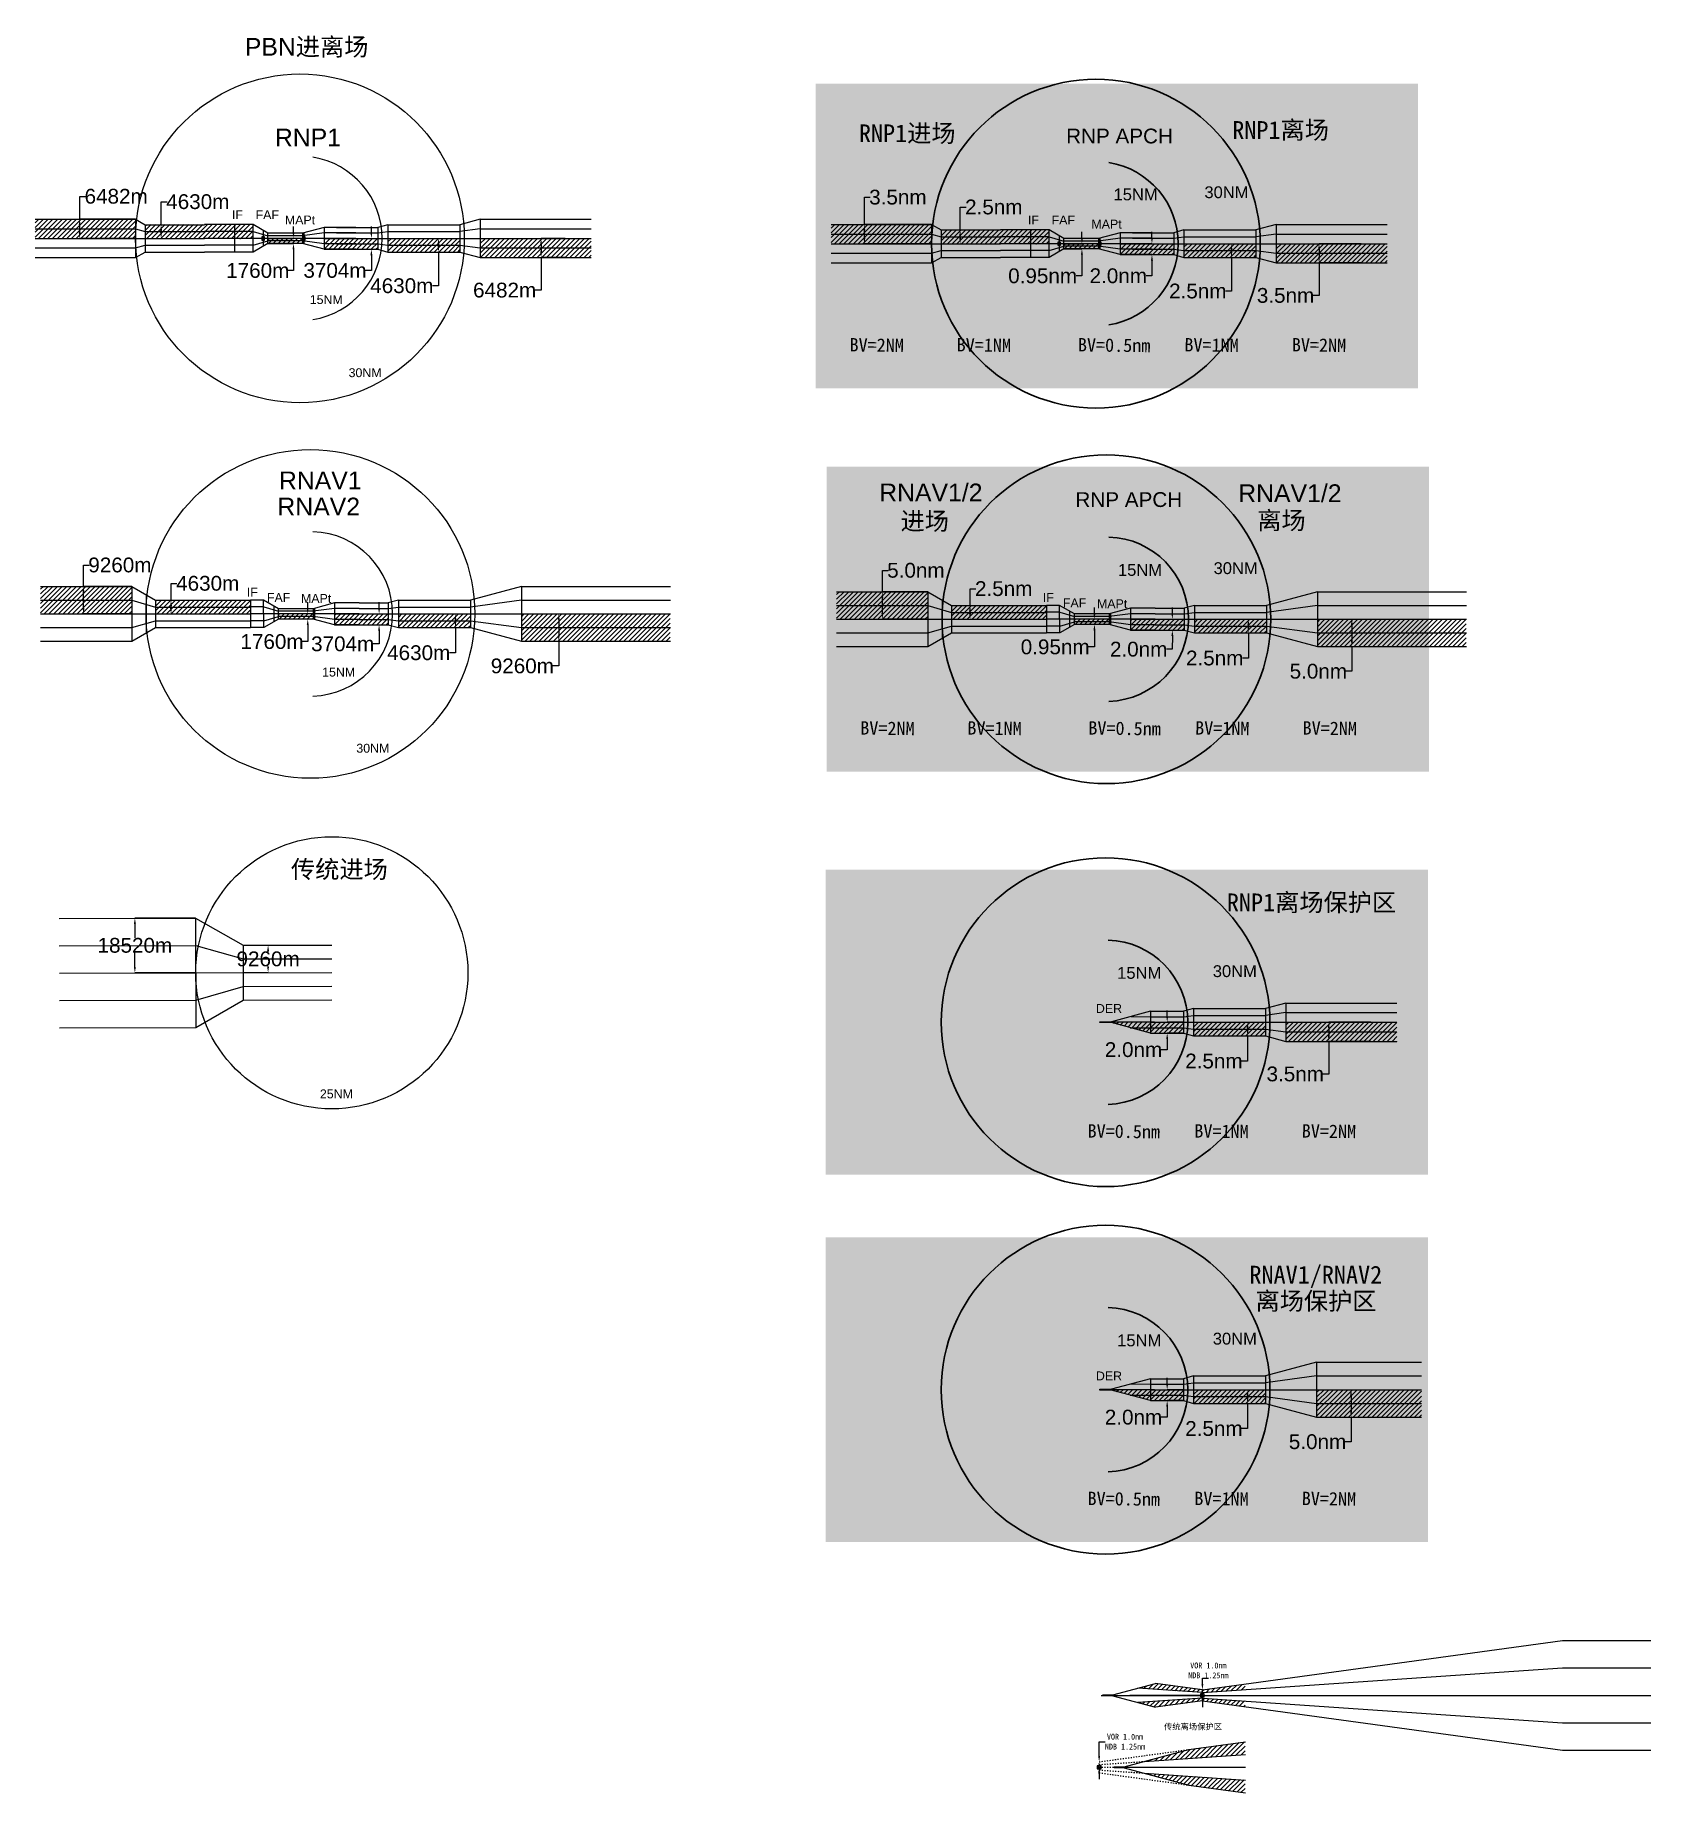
# Model space of a CAD drawing. Header units: metres. Extents: x 19099176 to 20012161, y 3456532 to 4050667.
# Drawn here: x 19465944 to 20012161, y 3456532 to 4050667 of the extents above; entities that cross this region are included whole.
import ezdxf

# ---------------------------------------------------------------- set-up
doc = ezdxf.new("R2010")
doc.units = ezdxf.units.M
doc.header["$MEASUREMENT"] = 0
doc.linetypes.add('ACAD_ISO03W100', pattern=[30, 12, -18])
doc.layers.get('0').update_dxf_attribs({"color": 250, "lineweight": 0})
doc.layers.get('Defpoints').update_dxf_attribs({"color": 6, "lineweight": 0})
doc.styles.add('Legend', font='simhei.ttf')
doc.styles.get("Standard").update_dxf_attribs({"font": 'arial.ttf'})
doc.dimstyles.get("Standard").update_dxf_attribs({"dimtxt": 0.18, "dimasz": 0.18, "dimexe": 0.18, "dimexo": 0.0625, "dimgap": 0.09, "dimtad": 0, "dimtih": 1, "dimtoh": 1, "dimdec": 4, "dimzin": 0, "dimdsep": 46, "dimtxsty": 'Standard', "dimcen": 0.09, "dimadec": 0, "dimazin": 0, "dimtfac": 1, "dimtdec": 4, "dimtofl": 0, "dimtmove": 0, "dimatfit": 3, "dimfxl": 1, "dimtolj": 1, "dimtzin": 0, "dimarcsym": 0})
pattern_1 = [(45, (269098.4, -1798), (-795.49513, 795.49513), [])]

msp = doc.modelspace()

# ---------------------------------------------------------------- texts
for s, height, p in [('PBN进离场', 6000, (19536827.93, 4043734.788)), ('RNP1', 6000, (19546986.966, 4013083.653)), ('RNP APCH', 5000, (19814492.574, 4014075.825)), ('IF', 3000, (19532480.786, 3988491.214)), ('FAF', 3000, (19540472.109, 3988475.736)), ('MAPt', 3000, (19550360.204, 3986696.604)), ('IF', 3000, (19801579.165, 3986693.264)), ('FAF', 3000, (19809570.488, 3986677.786)), ('MAPt', 3000, (19823023.331, 3985292.711)), ('15NM', 3000, (19558777.226, 3959775.106)), ('30NM', 3000, (19571906.415, 3935070.755)), ('RNAV1', 6000, (19548356.748, 3897168.985)), ('RNAV1/2', 6000, (19751282.621, 3893092.571)), ('RNAV1/2', 6000, (19872659.387, 3892829.307)), ('RNAV2', 6000, (19547836.724, 3888331.958)), ('RNP APCH', 5000, (19817628.261, 3891182.883)), ('IF', 3000, (19537499.305, 3860870.542)), ('FAF', 3000, (19544296.031, 3859050.744)), ('IF', 3000, (19806597.685, 3859072.592)), ('MAPt', 3000, (19555809.953, 3858764.422)), ('FAF', 3000, (19813394.41, 3857252.794)), ('MAPt', 3000, (19824908.333, 3856966.471)), ('15NM', 3000, (19562955.93, 3833871.128)), ('30NM', 3000, (19574522.046, 3808128.695)), ('传统进场', 6000, (19552425.475, 3765725.336)), ('DER', 3000, (19824547.843, 3720174.509)), ('25NM', 3000, (19562206.102, 3691293.633)), ('DER', 3000, (19824547.843, 3595958.539))]:
    msp.add_text(s, height=height).set_placement(p)
at = {"style": 'Legend'}
for s, p in [('RNP1离场', (19870643.337, 4015610.969)), ('RNP1进场', (19744419.504, 4014503.021)), ('进场', (19758502.694, 3883402.23)), ('离场', (19879100.189, 3883638.233)), ('RNP1离场保护区', (19868819.497, 3754529.354)), ('RNAV1/RNAV2', (19876444.374, 3628686.969)), ('离场保护区', (19878506.229, 3619799.247))]:
    msp.add_text(s, height=6000, dxfattribs=at).set_placement(p)
at = {"color": 251, "true_color": 0x636466}
for s, p in [('15NM', (19830521.428, 3994834.056)), ('30NM', (19861241.807, 3995568.58))]:
    msp.add_text(s, height=4000, dxfattribs=at).set_placement(p)
at = {"color": 5, "style": 'Legend'}
for s, p in [('BV=2NM', (19741238.569, 3943786.183)), ('BV=1NM', (19777448.033, 3943786.183)), ('BV=0.5nm', (19818445.239, 3943786.183)), ('BV=1NM', (19854445.054, 3943786.183)), ('BV=2NM', (19890769.649, 3943786.183)), ('BV=2NM', (19744864.197, 3814263.49)), ('BV=1NM', (19781073.661, 3814263.49)), ('BV=0.5nm', (19821974.583, 3814263.49)), ('BV=1NM', (19858070.682, 3814263.49)), ('BV=2NM', (19894395.277, 3814263.49)), ('BV=0.5nm', (19821705.753, 3678043.646)), ('BV=1NM', (19857801.852, 3678043.646)), ('BV=2NM', (19894126.447, 3678043.646)), ('BV=0.5nm', (19821705.753, 3553827.676)), ('BV=1NM', (19857801.852, 3553827.676)), ('BV=2NM', (19894126.447, 3553827.676))]:
    msp.add_text(s, height=4500, rotation=359.302092426, dxfattribs=at).set_placement(p)
at = {"color": 251, "lineweight": 30, "true_color": 0x636466}
for s, p in [('15NM', (19832010.088, 3867905.526)), ('30NM', (19864335.765, 3868498.523)), ('15NM', (19831741.258, 3731685.682)), ('30NM', (19864066.934, 3732278.678)), ('15NM', (19831741.258, 3607469.712)), ('30NM', (19864066.934, 3608062.708))]:
    msp.add_text(s, height=4000, dxfattribs=at).set_placement(p)
at = {"style": 'Legend'}
msp.add_text('传统离场保护区', height=2000, rotation=0.002254852, dxfattribs=at).set_placement((19847586.777, 3477910.649))
at = {"char_height": 2000, "attachment_point": 5, "rotation": 0.002254852, "style": 'Legend'}
for insert in [(19862566.886, 3497897.586), (19834397.734, 3473816.193)]:
    msp.add_mtext('\\A1;VOR 1.0nm\\PNDB 1.25nm', dxfattribs=dict(at, insert=insert))

# ---------------------------------------------------------------- blocks, each defined once
blk = doc.blocks.new('*U82')
for p, q in [((-15372, 3704), (-1482, 3704)), ((-15372, 1852), (-1482, 1852)), ((-15372, 0), (-1482, 0)), ((1974, 4630), (-1482, 3704)), ((-1482, 3704), (-1482, -3704)), ((-1482, 1852), (1974, 2315)), ((-1482, 0), (26298, 0)), ((1974, 4630), (26298, 4630)), ((1974, 4630), (1974, -4630)), ((1974, 2315), (26298, 2315)), ((-15372, -1852), (-1482, -1852)), ((-15372, -3704), (-1482, -3704)), ((-1482, -1852), (1974, -2315)), ((-1482, -3704), (1974, -4630)), ((1974, -2315), (26298, -2315)), ((1974, -4630), (26298, -4630))]:
    blk.add_line(p, q)
blk = doc.blocks.new('*U141')
for p, q in [((-17146, 4640), (-33551, 4640)), ((-17137, 2325), (-33551, 2325)), ((0, 0), (-33551, 0)), ((-12158, 1760), (-17146, 4640)), ((-17111, -4620), (-17146, 4640)), ((-17137, 2325), (-12157, 880)), ((-13760, 2685), (-13760, -2686)), ((0, 1760), (-12158, 1760)), ((-12154, -1760), (-12158, 1760)), ((0, 880), (-12157, 880)), ((6811, 3704), (-444, 1760)), ((6811, 1852), (-444, 880)), ((-444, 1760), (-444, -1760)), ((0, 1760), (0, -1760)), ((17604, 0), (0, 0)), ((17604, 3704), (6811, 3704)), ((6811, 3704), (6811, -3704)), ((17604, 1852), (6811, 1852)), ((-17120, -2305), (-33551, -2305)), ((-17111, -4620), (-33551, -4620)), ((-17120, -2305), (-12155, -880)), ((-12154, -1760), (-17111, -4620)), ((0, -880), (-12155, -880)), ((0, -1760), (-12154, -1760)), ((6811, -1852), (-444, -880)), ((6811, -3704), (-444, -1760)), ((17604, -1852), (6811, -1852)), ((17604, -3704), (6811, -3704))]:
    blk.add_line(p, q)
blk = doc.blocks.new('*U140')
for p, q in [((-17146, 4640), (-21587, 4640)), ((-17137, 2325), (-21587, 2325)), ((0, 0), (-21587, 0)), ((-12158, 1760), (-17146, 4640)), ((-17111, -4620), (-17146, 4640)), ((-17137, 2325), (-12157, 880)), ((-13760, 2685), (-13760, -2686)), ((0, 1760), (-12158, 1760)), ((-12154, -1760), (-12158, 1760)), ((0, 880), (-12157, 880)), ((6811, 3704), (-444, 1760)), ((6811, 1852), (-444, 880)), ((-444, 1760), (-444, -1760)), ((0, 1760), (0, -1760)), ((15146, 0), (0, 0)), ((15146, 3704), (6811, 3704)), ((6811, 3704), (6811, -3704)), ((15146, 1852), (6811, 1852)), ((-17120, -2305), (-21587, -2305)), ((-17111, -4620), (-21587, -4620)), ((-17120, -2305), (-12155, -880)), ((-12154, -1760), (-17111, -4620)), ((0, -880), (-12155, -880)), ((0, -1760), (-12154, -1760)), ((6811, -1852), (-444, -880)), ((6811, -3704), (-444, -1760)), ((15146, -1852), (6811, -1852)), ((15146, -3704), (6811, -3704))]:
    blk.add_line(p, q)
blk = doc.blocks.new('*D86')
at = {"color": 0, "lineweight": -2, "transparency": 16777216}
for p, q in [((19520188, 3752243), (19499660, 3752243)), ((19499660, 3750243), (19499660, 3745536)), ((19499660, 3735723), (19499660, 3740430)), ((19520243, 3733723), (19499660, 3733723))]:
    blk.add_line(p, q, dxfattribs=at)
at = {"color": 0, "transparency": 16777216}
for points in [[(19499326, 3750243), (19499993, 3750243), (19499660, 3752243)], [(19499326, 3735723), (19499993, 3735723), (19499660, 3733723)]]:
    blk.add_solid(points, dxfattribs=at)
at = {"layer": 'Defpoints', "color": 0, "transparency": 16777216}
for p in [(19520188, 3752243), (19499660, 3733723), (19520243, 3733723)]:
    blk.add_point(p, dxfattribs=at)
at = {"color": 0, "transparency": 16777216, "insert": (19499660, 3742983), "char_height": 5000, "attachment_point": 5}
blk.add_mtext('\\A1;18520m', dxfattribs=at)
blk = doc.blocks.new('*D87')
at = {"color": 0, "lineweight": -2, "transparency": 16777216}
for p, q in [((19482290, 3864307), (19482290, 3871550)), ((19482290, 3871550), (19484290, 3871550)), ((19498622, 3864307), (19482290, 3864307)), ((19482290, 3857047), (19482290, 3862307)), ((19498622, 3855047), (19482290, 3855047))]:
    blk.add_line(p, q, dxfattribs=at)
at = {"color": 0, "transparency": 16777216}
for points in [[(19481957, 3862307), (19482624, 3862307), (19482290, 3864307)], [(19481957, 3857047), (19482624, 3857047), (19482290, 3855047)]]:
    blk.add_solid(points, dxfattribs=at)
at = {"layer": 'Defpoints', "color": 0, "transparency": 16777216}
for p in [(19498622, 3864307), (19482290, 3855047), (19498622, 3855047)]:
    blk.add_point(p, dxfattribs=at)
at = {"color": 0, "transparency": 16777216, "insert": (19494599, 3871550), "char_height": 5000, "attachment_point": 5}
blk.add_mtext('\\A1;9260m', dxfattribs=at)
blk = doc.blocks.new('*D94')
at = {"color": 0, "lineweight": -2, "transparency": 16777216}
for p, q in [((19511872, 3859677), (19511872, 3865355)), ((19511872, 3865355), (19513872, 3865355)), ((19506642, 3859677), (19511872, 3859677)), ((19511872, 3857047), (19511872, 3857677)), ((19506642, 3855047), (19511872, 3855047))]:
    blk.add_line(p, q, dxfattribs=at)
at = {"color": 0, "transparency": 16777216}
for points in [[(19511539, 3857677), (19512205, 3857677), (19511872, 3859677)], [(19511539, 3857047), (19512205, 3857047), (19511872, 3855047)]]:
    blk.add_solid(points, dxfattribs=at)
at = {"layer": 'Defpoints', "color": 0, "transparency": 16777216}
for p in [(19506642, 3859677), (19506642, 3855047), (19511872, 3855047)]:
    blk.add_point(p, dxfattribs=at)
at = {"color": 0, "transparency": 16777216, "insert": (19524281, 3865355), "char_height": 5000, "attachment_point": 5}
blk.add_mtext('\\A1;4630m', dxfattribs=at)
blk = doc.blocks.new('*D88')
at = {"color": 0, "lineweight": -2, "transparency": 16777216}
for p, q in [((19582230, 3857032), (19582232, 3859032)), ((19567151, 3851343), (19582224, 3851328)), ((19567155, 3855047), (19582228, 3855032)), ((19582217, 3844893), (19580217, 3844893)), ((19582222, 3849328), (19582217, 3844893))]:
    blk.add_line(p, q, dxfattribs=at)
at = {"color": 0, "transparency": 16777216}
for points in [[(19581896, 3857032), (19582563, 3857031), (19582227, 3855032)], [(19581888, 3849328), (19582555, 3849327), (19582224, 3851328)]]:
    blk.add_solid(points, dxfattribs=at)
at = {"layer": 'Defpoints', "color": 0, "transparency": 16777216}
for p in [(19567151, 3851343), (19567154, 3855047), (19582227, 3855032)]:
    blk.add_point(p, dxfattribs=at)
at = {"color": 0, "transparency": 16777216, "insert": (19569910, 3844893), "char_height": 5000, "attachment_point": 5}
blk.add_mtext('\\A1;3704m', dxfattribs=at)
blk = doc.blocks.new('*D89')
at = {"color": 0, "lineweight": -2, "transparency": 16777216}
for p, q in [((19630351, 3855047), (19642959, 3855047)), ((19642959, 3853047), (19642959, 3847787)), ((19630351, 3845787), (19642959, 3845787)), ((19642959, 3845787), (19642959, 3837433)), ((19642959, 3837433), (19640959, 3837433))]:
    blk.add_line(p, q, dxfattribs=at)
at = {"color": 0, "transparency": 16777216}
for points in [[(19642626, 3853047), (19643292, 3853047), (19642959, 3855047)], [(19642626, 3847787), (19643292, 3847787), (19642959, 3845787)]]:
    blk.add_solid(points, dxfattribs=at)
at = {"layer": 'Defpoints', "color": 0, "transparency": 16777216}
for p in [(19630351, 3855047), (19642959, 3855047), (19630351, 3845787)]:
    blk.add_point(p, dxfattribs=at)
at = {"color": 0, "transparency": 16777216, "insert": (19630650, 3837433), "char_height": 5000, "attachment_point": 5}
blk.add_mtext('\\A1;9260m', dxfattribs=at)
blk = doc.blocks.new('*D95')
at = {"color": 0, "lineweight": -2, "transparency": 16777216}
for p, q in [((19588748, 3855047), (19608024, 3855047)), ((19588748, 3850417), (19608024, 3850417)), ((19608024, 3853047), (19608024, 3852417)), ((19608024, 3850417), (19608024, 3841888)), ((19608024, 3841888), (19606024, 3841888))]:
    blk.add_line(p, q, dxfattribs=at)
at = {"color": 0, "transparency": 16777216}
for points in [[(19607690, 3853047), (19608357, 3853047), (19608024, 3855047)], [(19607690, 3852417), (19608357, 3852417), (19608024, 3850417)]]:
    blk.add_solid(points, dxfattribs=at)
at = {"layer": 'Defpoints', "color": 0, "transparency": 16777216}
for p in [(19588748, 3855047), (19588748, 3850417), (19608024, 3855047)]:
    blk.add_point(p, dxfattribs=at)
at = {"color": 0, "transparency": 16777216, "insert": (19595614, 3841888), "char_height": 5000, "attachment_point": 5}
blk.add_mtext('\\A1;4630m', dxfattribs=at)
blk = doc.blocks.new('*D96')
at = {"color": 0, "lineweight": -2, "transparency": 16777216}
for p, q in [((19481004, 3988459), (19481004, 3996182)), ((19481004, 3996182), (19483004, 3996182)), ((19499896, 3988459), (19481004, 3988459)), ((19481004, 3983977), (19481004, 3986459)), ((19499896, 3981977), (19481004, 3981977))]:
    blk.add_line(p, q, dxfattribs=at)
at = {"color": 0, "transparency": 16777216}
for points in [[(19480671, 3986459), (19481338, 3986459), (19481004, 3988459)], [(19480671, 3983977), (19481338, 3983977), (19481004, 3981977)]]:
    blk.add_solid(points, dxfattribs=at)
at = {"layer": 'Defpoints', "color": 0, "transparency": 16777216}
for p in [(19499896, 3988459), (19481004, 3981977), (19499896, 3981977)]:
    blk.add_point(p, dxfattribs=at)
at = {"color": 0, "transparency": 16777216, "insert": (19493327, 3996182), "char_height": 5000, "attachment_point": 5}
blk.add_mtext('\\A1;6482m', dxfattribs=at)
blk = doc.blocks.new('*D90')
at = {"color": 0, "lineweight": -2, "transparency": 16777216}
for p, q in [((19508527, 3986607), (19508527, 3994360)), ((19508527, 3994360), (19510527, 3994360)), ((19503104, 3986607), (19508527, 3986607)), ((19503104, 3981977), (19508527, 3981977)), ((19508527, 3983977), (19508527, 3984607))]:
    blk.add_line(p, q, dxfattribs=at)
at = {"color": 0, "transparency": 16777216}
for points in [[(19508194, 3984607), (19508860, 3984607), (19508527, 3986607)], [(19508194, 3983977), (19508860, 3983977), (19508527, 3981977)]]:
    blk.add_solid(points, dxfattribs=at)
at = {"layer": 'Defpoints', "color": 0, "transparency": 16777216}
for p in [(19503104, 3986607), (19503104, 3981977), (19508527, 3981977)]:
    blk.add_point(p, dxfattribs=at)
at = {"color": 0, "transparency": 16777216, "insert": (19520936, 3994360), "char_height": 5000, "attachment_point": 5}
blk.add_mtext('\\A1;4630m', dxfattribs=at)
blk = doc.blocks.new('*D91')
at = {"color": 0, "lineweight": -2, "transparency": 16777216}
for p, q in [((19585210, 3981977), (19602303, 3981977)), ((19585210, 3977347), (19602303, 3977347)), ((19602303, 3979977), (19602303, 3979347)), ((19602303, 3977347), (19602303, 3965947)), ((19602303, 3965947), (19600303, 3965947))]:
    blk.add_line(p, q, dxfattribs=at)
at = {"color": 0, "transparency": 16777216}
for points in [[(19601970, 3979977), (19602637, 3979977), (19602303, 3981977)], [(19601970, 3979347), (19602637, 3979347), (19602303, 3977347)]]:
    blk.add_solid(points, dxfattribs=at)
at = {"layer": 'Defpoints', "color": 0, "transparency": 16777216}
for p in [(19585210, 3981977), (19602303, 3981977), (19585210, 3977347)]:
    blk.add_point(p, dxfattribs=at)
at = {"color": 0, "transparency": 16777216, "insert": (19589894, 3965947), "char_height": 5000, "attachment_point": 5}
blk.add_mtext('\\A1;4630m', dxfattribs=at)
blk = doc.blocks.new('*D92')
at = {"color": 0, "lineweight": -2, "transparency": 16777216}
for p, q in [((19563616, 3981977), (19579614, 3981977)), ((19579614, 3983977), (19579614, 3985977)), ((19563612, 3978273), (19579614, 3978273)), ((19579614, 3976273), (19579614, 3971106)), ((19579614, 3971106), (19577614, 3971106))]:
    blk.add_line(p, q, dxfattribs=at)
at = {"color": 0, "transparency": 16777216}
for points in [[(19579281, 3983977), (19579948, 3983977), (19579614, 3981977)], [(19579281, 3976273), (19579948, 3976273), (19579614, 3978273)]]:
    blk.add_solid(points, dxfattribs=at)
at = {"layer": 'Defpoints', "color": 0, "transparency": 16777216}
for p in [(19563616, 3981977), (19579614, 3981977), (19563612, 3978273)]:
    blk.add_point(p, dxfattribs=at)
at = {"color": 0, "transparency": 16777216, "insert": (19567307, 3971106), "char_height": 5000, "attachment_point": 5}
blk.add_mtext('\\A1;3704m', dxfattribs=at)
blk = doc.blocks.new('*D93')
at = {"color": 0, "lineweight": -2, "transparency": 16777216}
for p, q in [((19544646, 3981977), (19553277, 3981977)), ((19553277, 3983977), (19553277, 3985977)), ((19544647, 3980217), (19553277, 3980217)), ((19553277, 3978217), (19553277, 3971091)), ((19553277, 3971091), (19551277, 3971091))]:
    blk.add_line(p, q, dxfattribs=at)
at = {"color": 0, "transparency": 16777216}
for points in [[(19552944, 3983977), (19553611, 3983977), (19553277, 3981977)], [(19552944, 3978217), (19553611, 3978217), (19553277, 3980217)]]:
    blk.add_solid(points, dxfattribs=at)
at = {"layer": 'Defpoints', "color": 0, "transparency": 16777216}
for p in [(19544646, 3981977), (19553277, 3981977), (19544647, 3980217)]:
    blk.add_point(p, dxfattribs=at)
at = {"color": 0, "transparency": 16777216, "insert": (19541204, 3971091), "char_height": 5000, "attachment_point": 5}
blk.add_mtext('\\A1;1760m', dxfattribs=at)
blk = doc.blocks.new('*U176')
for p, q in [((-46155, 18383), (-55, 18520)), ((-55, 18520), (55, -18520)), ((-55, 18520), (16011, 9308)), ((-46127, 9123), (-28, 9260)), ((-28, 9260), (16025, 4678)), ((16011, 9308), (45972, 9397)), ((16011, 9308), (16066, -9212)), ((-46099, -137), (46000, 137)), ((16025, 4678), (45986, 4767)), ((28, -9260), (16053, -4582)), ((16053, -4582), (46013, -4493)), ((-46072, -9397), (28, -9260)), ((55, -18520), (16066, -9212)), ((16066, -9212), (46027, -9123)), ((-46044, -18657), (55, -18520))]:
    blk.add_line(p, q)
blk = doc.blocks.new('*D97')
at = {"color": 0, "lineweight": -2, "transparency": 16777216}
for p, q in [((19536254, 3743031), (19544691, 3743031)), ((19544691, 3741031), (19544691, 3740954)), ((19536282, 3733771), (19544691, 3733771)), ((19544691, 3735771), (19544691, 3735848))]:
    blk.add_line(p, q, dxfattribs=at)
at = {"color": 0, "transparency": 16777216}
for points in [[(19544358, 3741031), (19545025, 3741031), (19544691, 3743031)], [(19544358, 3735771), (19545025, 3735771), (19544691, 3733771)]]:
    blk.add_solid(points, dxfattribs=at)
at = {"layer": 'Defpoints', "color": 0, "transparency": 16777216}
for p in [(19536254, 3743031), (19544691, 3743031), (19536282, 3733771)]:
    blk.add_point(p, dxfattribs=at)
at = {"color": 0, "transparency": 16777216, "insert": (19544691, 3738401), "char_height": 5000, "attachment_point": 5}
blk.add_mtext('\\A1;9260m', dxfattribs=at)
blk = doc.blocks.new('*U80')
for p, q in [((-35630, 9260), (-4812, 9260)), ((-4812, 9260), (-4812, -9260)), ((-4812, 9260), (3208, 4630)), ((16, 6473), (16, -6473)), ((-35630, 4630), (-4812, 4630)), ((-35630, 0), (35319, 0)), ((-4812, 4630), (3208, 2315)), ((3208, 4630), (35319, 4630)), ((3208, 4630), (3208, -4630)), ((3208, 2315), (35319, 2315)), ((-35630, -4630), (-4812, -4630)), ((-4812, -4630), (3208, -2315)), ((-4812, -9260), (3208, -4630)), ((3208, -2315), (35319, -2315)), ((3208, -4630), (35319, -4630)), ((-35630, -9260), (-4812, -9260))]:
    blk.add_line(p, q)
blk = doc.blocks.new('*U81')
for p, q in [((15797, 9260), (-1482, 4630)), ((15797, 9260), (66147, 9260)), ((15797, 9260), (15797, -9260)), ((-15372, 4630), (-1482, 4630)), ((-15372, 2315), (-1482, 2315)), ((-15372, 0), (-1482, 0)), ((15797, 4630), (-1482, 2315)), ((-1482, 4630), (-1482, -4630)), ((-1482, 0), (66147, 0)), ((15797, 4630), (66147, 4630)), ((-15372, -2315), (-1482, -2315)), ((-15372, -4630), (-1482, -4630)), ((-1482, -2315), (15797, -4630)), ((-1482, -4630), (15797, -9260)), ((15797, -4630), (66147, -4630)), ((15797, -9260), (66147, -9260))]:
    blk.add_line(p, q)
blk = doc.blocks.new('*U83')
for p, q in [((-11288, 3704), (-1482, 3704)), ((-11288, 1852), (-1482, 1852)), ((-11288, 0), (-1482, 0)), ((1974, 4630), (-1482, 3704)), ((-1482, 3704), (-1482, -3704)), ((-1482, 1852), (1974, 2315)), ((-1482, 0), (14963, 0)), ((1974, 4630), (14963, 4630)), ((1974, 4630), (1974, -4630)), ((1974, 2315), (14963, 2315)), ((-11288, -1852), (-1482, -1852)), ((-11288, -3704), (-1482, -3704)), ((-1482, -1852), (1974, -2315)), ((-1482, -3704), (1974, -4630)), ((1974, -2315), (14963, -2315)), ((1974, -4630), (14963, -4630))]:
    blk.add_line(p, q)
blk = doc.blocks.new('*U84')
for p, q in [((-33952, 6482), (0, 6482)), ((0, 6482), (0, -6482)), ((0, 6482), (3208, 4630)), ((-33952, 3241), (0, 3241)), ((-33952, 0), (3208, 0)), ((0, 3241), (3208, 2315)), ((3208, 4630), (3208, -4630)), ((3208, 4630), (23354, 4630)), ((3208, 2315), (23354, 2315)), ((3208, 0), (23354, 0)), ((-33952, -3241), (0, -3241)), ((0, -3241), (3208, -2315)), ((0, -6482), (3208, -4630)), ((3208, -2315), (23354, -2315)), ((3208, -4630), (23354, -4630)), ((-33952, -6482), (0, -6482))]:
    blk.add_line(p, q)
blk = doc.blocks.new('*U85')
for p, q in [((5430, 6482), (-1482, 4630)), ((5430, 6482), (42886, 6482)), ((5430, 6482), (5430, -6482)), ((-24000, 4630), (-1482, 4630)), ((-24000, 2315), (-1482, 2315)), ((-24000, 0), (-1482, 0)), ((-1482, 4630), (-1482, -4630)), ((5430, 3241), (-1482, 2315)), ((-1482, 0), (42886, 0)), ((5430, 3241), (42886, 3241)), ((-24000, -2315), (-1482, -2315)), ((-24000, -4630), (-1482, -4630)), ((-1482, -2315), (5430, -3241)), ((-1482, -4630), (5430, -6482)), ((5430, -3241), (42886, -3241)), ((5430, -6482), (42886, -6482))]:
    blk.add_line(p, q)
blk = doc.blocks.new('*D157')
at = {"color": 0, "lineweight": -2, "transparency": 16777216}
for p, q in [((19645128, 3981977), (19636985, 3981977)), ((19636985, 3979977), (19636985, 3977495)), ((19645128, 3975495), (19636985, 3975495)), ((19636985, 3975495), (19636985, 3964458)), ((19636985, 3964458), (19634985, 3964458))]:
    blk.add_line(p, q, dxfattribs=at)
at = {"color": 0, "transparency": 16777216}
for points in [[(19636652, 3979977), (19637319, 3979977), (19636985, 3981977)], [(19636652, 3977495), (19637319, 3977495), (19636985, 3975495)]]:
    blk.add_solid(points, dxfattribs=at)
at = {"layer": 'Defpoints', "color": 0, "transparency": 16777216}
for p in [(19645128, 3981977), (19636985, 3975495), (19645128, 3975495)]:
    blk.add_point(p, dxfattribs=at)
at = {"color": 0, "transparency": 16777216, "insert": (19624663, 3964458), "char_height": 5000, "attachment_point": 5}
blk.add_mtext('\\A1;6482m', dxfattribs=at)
blk = doc.blocks.new('*D158')
at = {"color": 0, "lineweight": -2, "transparency": 16777216}
for p, q in [((19558097, 3857047), (19558097, 3859047)), ((19559896, 3855047), (19558097, 3855047)), ((19559896, 3853287), (19558097, 3853287)), ((19558097, 3851287), (19558097, 3845663)), ((19558097, 3845663), (19556097, 3845663))]:
    blk.add_line(p, q, dxfattribs=at)
at = {"color": 0, "transparency": 16777216}
for points in [[(19557764, 3857047), (19558430, 3857047), (19558097, 3855047)], [(19557764, 3851287), (19558430, 3851287), (19558097, 3853287)]]:
    blk.add_solid(points, dxfattribs=at)
at = {"layer": 'Defpoints', "color": 0, "transparency": 16777216}
for p in [(19558097, 3855047), (19559896, 3855047), (19559896, 3853287)]:
    blk.add_point(p, dxfattribs=at)
at = {"color": 0, "transparency": 16777216, "insert": (19546024, 3845663), "char_height": 5000, "attachment_point": 5}
blk.add_mtext('\\A1;1760m', dxfattribs=at)
blk = doc.blocks.new('*D166')
at = {"color": 0, "lineweight": -2, "transparency": 16777216}
for p, q in [((19752361, 3862509), (19752361, 3869752)), ((19752361, 3869752), (19754361, 3869752)), ((19767721, 3862509), (19752361, 3862509)), ((19752361, 3855249), (19752361, 3860509)), ((19767721, 3853249), (19752361, 3853249))]:
    blk.add_line(p, q, dxfattribs=at)
at = {"color": 0, "transparency": 16777216}
for points in [[(19752027, 3860509), (19752694, 3860509), (19752361, 3862509)], [(19752027, 3855249), (19752694, 3855249), (19752361, 3853249)]]:
    blk.add_solid(points, dxfattribs=at)
at = {"layer": 'Defpoints', "color": 0, "transparency": 16777216}
for p in [(19767721, 3862509), (19752361, 3853249), (19767721, 3853249)]:
    blk.add_point(p, dxfattribs=at)
at = {"color": 0, "transparency": 16777216, "insert": (19763697, 3869752), "char_height": 5000, "attachment_point": 5}
blk.add_mtext('\\A1;5.0nm', dxfattribs=at)
blk = doc.blocks.new('*D173')
at = {"color": 0, "lineweight": -2, "transparency": 16777216}
for p, q in [((19782000, 3857879), (19782000, 3863557)), ((19782000, 3863557), (19784000, 3863557)), ((19775740, 3857879), (19782000, 3857879)), ((19775740, 3853249), (19782000, 3853249)), ((19782000, 3855249), (19782000, 3855879))]:
    blk.add_line(p, q, dxfattribs=at)
at = {"color": 0, "transparency": 16777216}
for points in [[(19781667, 3855879), (19782334, 3855879), (19782000, 3857879)], [(19781667, 3855249), (19782334, 3855249), (19782000, 3853249)]]:
    blk.add_solid(points, dxfattribs=at)
at = {"layer": 'Defpoints', "color": 0, "transparency": 16777216}
for p in [(19775740, 3857879), (19775740, 3853249), (19782000, 3853249)]:
    blk.add_point(p, dxfattribs=at)
at = {"color": 0, "transparency": 16777216, "insert": (19793380, 3863557), "char_height": 5000, "attachment_point": 5}
blk.add_mtext('\\A1;2.5nm', dxfattribs=at)
blk = doc.blocks.new('*D167')
at = {"color": 0, "lineweight": -2, "transparency": 16777216}
for p, q in [((19850400, 3855235), (19850402, 3857235)), ((19836253, 3853249), (19850398, 3853235)), ((19836249, 3849545), (19850394, 3849531)), ((19850392, 3847531), (19850388, 3843095)), ((19850388, 3843095), (19848388, 3843095))]:
    blk.add_line(p, q, dxfattribs=at)
at = {"color": 0, "transparency": 16777216}
for points in [[(19850067, 3855235), (19850734, 3855234), (19850398, 3853235)], [(19850059, 3847531), (19850726, 3847530), (19850394, 3849531)]]:
    blk.add_solid(points, dxfattribs=at)
at = {"layer": 'Defpoints', "color": 0, "transparency": 16777216}
for p in [(19836253, 3853249), (19850398, 3853235), (19836249, 3849545)]:
    blk.add_point(p, dxfattribs=at)
at = {"color": 0, "transparency": 16777216, "insert": (19839008, 3843095), "char_height": 5000, "attachment_point": 5}
blk.add_mtext('\\A1;2.0nm', dxfattribs=at)
blk = doc.blocks.new('*D168')
at = {"color": 0, "lineweight": -2, "transparency": 16777216}
for p, q in [((19899450, 3853249), (19911086, 3853249)), ((19911086, 3851249), (19911086, 3845989)), ((19899450, 3843989), (19911086, 3843989)), ((19911086, 3843989), (19911086, 3835635)), ((19911086, 3835635), (19909086, 3835635))]:
    blk.add_line(p, q, dxfattribs=at)
at = {"color": 0, "transparency": 16777216}
for points in [[(19910752, 3851249), (19911419, 3851249), (19911086, 3853249)], [(19910752, 3845989), (19911419, 3845989), (19911086, 3843989)]]:
    blk.add_solid(points, dxfattribs=at)
at = {"layer": 'Defpoints', "color": 0, "transparency": 16777216}
for p in [(19899450, 3853249), (19911086, 3853249), (19899450, 3843989)]:
    blk.add_point(p, dxfattribs=at)
at = {"color": 0, "transparency": 16777216, "insert": (19899749, 3835635), "char_height": 5000, "attachment_point": 5}
blk.add_mtext('\\A1;5.0nm', dxfattribs=at)
blk = doc.blocks.new('*D174')
at = {"color": 0, "lineweight": -2, "transparency": 16777216}
for p, q in [((19857846, 3853249), (19876092, 3853249)), ((19876092, 3851249), (19876092, 3850619)), ((19857846, 3848619), (19876092, 3848619)), ((19876092, 3848619), (19876092, 3840090)), ((19876092, 3840090), (19874092, 3840090))]:
    blk.add_line(p, q, dxfattribs=at)
at = {"color": 0, "transparency": 16777216}
for points in [[(19875759, 3851249), (19876425, 3851249), (19876092, 3853249)], [(19875759, 3850619), (19876425, 3850619), (19876092, 3848619)]]:
    blk.add_solid(points, dxfattribs=at)
at = {"layer": 'Defpoints', "color": 0, "transparency": 16777216}
for p in [(19857846, 3853249), (19876092, 3853249), (19857846, 3848619)]:
    blk.add_point(p, dxfattribs=at)
at = {"color": 0, "transparency": 16777216, "insert": (19864713, 3840090), "char_height": 5000, "attachment_point": 5}
blk.add_mtext('\\A1;2.5nm', dxfattribs=at)
blk = doc.blocks.new('*D175')
at = {"color": 0, "lineweight": -2, "transparency": 16777216}
for p, q in [((19746275, 3986661), (19746275, 3995889)), ((19746275, 3995889), (19748275, 3995889)), ((19768994, 3986661), (19746275, 3986661)), ((19746275, 3982179), (19746275, 3984661)), ((19768994, 3980179), (19746275, 3980179))]:
    blk.add_line(p, q, dxfattribs=at)
at = {"color": 0, "transparency": 16777216}
for points in [[(19745942, 3984661), (19746609, 3984661), (19746275, 3986661)], [(19745942, 3982179), (19746609, 3982179), (19746275, 3980179)]]:
    blk.add_solid(points, dxfattribs=at)
at = {"layer": 'Defpoints', "color": 0, "transparency": 16777216}
for p in [(19768994, 3986661), (19746275, 3980179), (19768994, 3980179)]:
    blk.add_point(p, dxfattribs=at)
at = {"color": 0, "transparency": 16777216, "insert": (19757610, 3995889), "char_height": 5000, "attachment_point": 5}
blk.add_mtext('\\A1;3.5nm', dxfattribs=at)
blk = doc.blocks.new('*D169')
at = {"color": 0, "lineweight": -2, "transparency": 16777216}
for p, q in [((19778655, 3984809), (19778655, 3992562)), ((19778655, 3992562), (19780655, 3992562)), ((19772202, 3984809), (19778656, 3984809)), ((19778655, 3982179), (19778655, 3982809)), ((19772202, 3980179), (19778656, 3980179))]:
    blk.add_line(p, q, dxfattribs=at)
at = {"color": 0, "transparency": 16777216}
for points in [[(19778322, 3982809), (19778989, 3982809), (19778655, 3984809)], [(19778322, 3982179), (19778989, 3982179), (19778655, 3980179)]]:
    blk.add_solid(points, dxfattribs=at)
at = {"layer": 'Defpoints', "color": 0, "transparency": 16777216}
for p in [(19772202, 3984809), (19772202, 3980179), (19778655, 3980179)]:
    blk.add_point(p, dxfattribs=at)
at = {"color": 0, "transparency": 16777216, "insert": (19790035, 3992562), "char_height": 5000, "attachment_point": 5}
blk.add_mtext('\\A1;2.5nm', dxfattribs=at)
blk = doc.blocks.new('*D170')
at = {"color": 0, "lineweight": -2, "transparency": 16777216}
for p, q in [((19854308, 3980179), (19870372, 3980179)), ((19854308, 3975549), (19870372, 3975549)), ((19870372, 3978179), (19870372, 3977549)), ((19870372, 3975549), (19870372, 3964149)), ((19870372, 3964149), (19868372, 3964149))]:
    blk.add_line(p, q, dxfattribs=at)
at = {"color": 0, "transparency": 16777216}
for points in [[(19870038, 3978179), (19870705, 3978179), (19870372, 3980179)], [(19870038, 3977549), (19870705, 3977549), (19870372, 3975549)]]:
    blk.add_solid(points, dxfattribs=at)
at = {"layer": 'Defpoints', "color": 0, "transparency": 16777216}
for p in [(19854308, 3980179), (19854308, 3975549), (19870372, 3980179)]:
    blk.add_point(p, dxfattribs=at)
at = {"color": 0, "transparency": 16777216, "insert": (19858992, 3964149), "char_height": 5000, "attachment_point": 5}
blk.add_mtext('\\A1;2.5nm', dxfattribs=at)
blk = doc.blocks.new('*D171')
at = {"color": 0, "lineweight": -2, "transparency": 16777216}
for p, q in [((19843504, 3982179), (19843504, 3984179)), ((19832711, 3976475), (19843504, 3976475)), ((19832715, 3980179), (19843504, 3980179)), ((19843504, 3969308), (19841504, 3969308)), ((19843504, 3974475), (19843504, 3969308))]:
    blk.add_line(p, q, dxfattribs=at)
at = {"color": 0, "transparency": 16777216}
for points in [[(19843171, 3982179), (19843837, 3982179), (19843504, 3980179)], [(19843171, 3974475), (19843837, 3974475), (19843504, 3976475)]]:
    blk.add_solid(points, dxfattribs=at)
at = {"layer": 'Defpoints', "color": 0, "transparency": 16777216}
for p in [(19832711, 3976475), (19832715, 3980179), (19843504, 3980179)]:
    blk.add_point(p, dxfattribs=at)
at = {"color": 0, "transparency": 16777216, "insert": (19832125, 3969308), "char_height": 5000, "attachment_point": 5}
blk.add_mtext('\\A1;2.0nm', dxfattribs=at)
blk = doc.blocks.new('*D172')
at = {"color": 0, "lineweight": -2, "transparency": 16777216}
for p, q in [((19819823, 3982179), (19819823, 3984179)), ((19813744, 3980179), (19819823, 3980179)), ((19813745, 3978419), (19819823, 3978419)), ((19819823, 3976419), (19819823, 3969293)), ((19819823, 3969293), (19817823, 3969293))]:
    blk.add_line(p, q, dxfattribs=at)
at = {"color": 0, "transparency": 16777216}
for points in [[(19819489, 3982179), (19820156, 3982179), (19819823, 3980179)], [(19819489, 3976419), (19820156, 3976419), (19819823, 3978419)]]:
    blk.add_solid(points, dxfattribs=at)
at = {"layer": 'Defpoints', "color": 0, "transparency": 16777216}
for p in [(19813744, 3980179), (19813745, 3978419), (19819823, 3980179)]:
    blk.add_point(p, dxfattribs=at)
at = {"color": 0, "transparency": 16777216, "insert": (19806543, 3969293), "char_height": 5000, "attachment_point": 5}
blk.add_mtext('\\A1;0.95nm', dxfattribs=at)
blk = doc.blocks.new('*D164')
at = {"color": 0, "lineweight": -2, "transparency": 16777216}
for p, q in [((19914226, 3980179), (19900000, 3980179)), ((19900000, 3978179), (19900000, 3975697)), ((19914226, 3973697), (19900000, 3973697)), ((19900000, 3973697), (19900000, 3962660)), ((19900000, 3962660), (19898000, 3962660))]:
    blk.add_line(p, q, dxfattribs=at)
at = {"color": 0, "transparency": 16777216}
for points in [[(19899666, 3978179), (19900333, 3978179), (19900000, 3980179)], [(19899666, 3975697), (19900333, 3975697), (19900000, 3973697)]]:
    blk.add_solid(points, dxfattribs=at)
at = {"layer": 'Defpoints', "color": 0, "transparency": 16777216}
for p in [(19914226, 3980179), (19900000, 3973697), (19914226, 3973697)]:
    blk.add_point(p, dxfattribs=at)
at = {"color": 0, "transparency": 16777216, "insert": (19888665, 3962660), "char_height": 5000, "attachment_point": 5}
blk.add_mtext('\\A1;3.5nm', dxfattribs=at)
blk = doc.blocks.new('*D165')
at = {"color": 0, "lineweight": -2, "transparency": 16777216}
for p, q in [((19824059, 3855249), (19824059, 3857249)), ((19828994, 3853249), (19824059, 3853249)), ((19828994, 3851489), (19824059, 3851489)), ((19824059, 3849489), (19824059, 3843865)), ((19824059, 3843865), (19822059, 3843865))]:
    blk.add_line(p, q, dxfattribs=at)
at = {"color": 0, "transparency": 16777216}
for points in [[(19823726, 3855249), (19824392, 3855249), (19824059, 3853249)], [(19823726, 3849489), (19824392, 3849489), (19824059, 3851489)]]:
    blk.add_solid(points, dxfattribs=at)
at = {"layer": 'Defpoints', "color": 0, "transparency": 16777216}
for p in [(19824059, 3853249), (19828994, 3853249), (19828994, 3851489)]:
    blk.add_point(p, dxfattribs=at)
at = {"color": 0, "transparency": 16777216, "insert": (19810780, 3843865), "char_height": 5000, "attachment_point": 5}
blk.add_mtext('\\A1;0.95nm', dxfattribs=at)
blk = doc.blocks.new('*D177')
at = {"color": 0, "lineweight": -2, "transparency": 16777216}
for p, q in [((19848645, 3719029), (19848645, 3721029)), ((19854121, 3717029), (19848645, 3717029)), ((19848645, 3707718), (19846645, 3707718)), ((19854121, 3713325), (19848645, 3713325)), ((19848645, 3711325), (19848645, 3707718))]:
    blk.add_line(p, q, dxfattribs=at)
at = {"color": 0, "transparency": 16777216}
for points in [[(19848312, 3719029), (19848978, 3719029), (19848645, 3717029)], [(19848312, 3711325), (19848978, 3711325), (19848645, 3713325)]]:
    blk.add_solid(points, dxfattribs=at)
at = {"layer": 'Defpoints', "color": 0, "transparency": 16777216}
for p in [(19848645, 3717029), (19854122, 3717029), (19854122, 3713325)]:
    blk.add_point(p, dxfattribs=at)
at = {"color": 0, "transparency": 16777216, "insert": (19837266, 3707718), "char_height": 5000, "attachment_point": 5}
blk.add_mtext('\\A1;2.0nm', dxfattribs=at)
blk = doc.blocks.new('*D178')
at = {"color": 0, "lineweight": -2, "transparency": 16777216}
for p, q in [((19857577, 3717029), (19875823, 3717029)), ((19875823, 3715029), (19875823, 3714399)), ((19857577, 3712399), (19875823, 3712399)), ((19875823, 3712399), (19875823, 3703871)), ((19875823, 3703871), (19873823, 3703871))]:
    blk.add_line(p, q, dxfattribs=at)
at = {"color": 0, "transparency": 16777216}
for points in [[(19875490, 3715029), (19876156, 3715029), (19875823, 3717029)], [(19875490, 3714399), (19876156, 3714399), (19875823, 3712399)]]:
    blk.add_solid(points, dxfattribs=at)
at = {"layer": 'Defpoints', "color": 0, "transparency": 16777216}
for p in [(19857577, 3717029), (19875823, 3717029), (19857577, 3712399)]:
    blk.add_point(p, dxfattribs=at)
at = {"color": 0, "transparency": 16777216, "insert": (19864444, 3703871), "char_height": 5000, "attachment_point": 5}
blk.add_mtext('\\A1;2.5nm', dxfattribs=at)
blk = doc.blocks.new('*U179')
for p, q in [((-12547, 3704), (-1482, 3704)), ((-12547, 1852), (-1482, 1852)), ((-12547, 0), (-1482, 0)), ((1974, 4630), (-1482, 3704)), ((-1482, 3704), (-1482, -3704)), ((-1482, 1852), (1974, 2315)), ((-1482, 0), (14963, 0)), ((1974, 4630), (14963, 4630)), ((1974, 4630), (1974, -4630)), ((1974, 2315), (14963, 2315)), ((-12547, -1852), (-1482, -1852)), ((-12547, -3704), (-1482, -3704)), ((-1482, -1852), (1974, -2315)), ((-1482, -3704), (1974, -4630)), ((1974, -2315), (14963, -2315)), ((1974, -4630), (14963, -4630))]:
    blk.add_line(p, q)
blk = doc.blocks.new('*D181')
at = {"color": 0, "lineweight": -2, "transparency": 16777216}
for p, q in [((19848645, 3594813), (19848645, 3596813)), ((19854121, 3592813), (19848645, 3592813)), ((19854121, 3589109), (19848645, 3589109)), ((19848645, 3583502), (19846645, 3583502)), ((19848645, 3587109), (19848645, 3583502))]:
    blk.add_line(p, q, dxfattribs=at)
at = {"color": 0, "transparency": 16777216}
for points in [[(19848312, 3594813), (19848978, 3594813), (19848645, 3592813)], [(19848312, 3587109), (19848978, 3587109), (19848645, 3589109)]]:
    blk.add_solid(points, dxfattribs=at)
at = {"layer": 'Defpoints', "color": 0, "transparency": 16777216}
for p in [(19848645, 3592813), (19854122, 3592813), (19854122, 3589109)]:
    blk.add_point(p, dxfattribs=at)
at = {"color": 0, "transparency": 16777216, "insert": (19837266, 3583502), "char_height": 5000, "attachment_point": 5}
blk.add_mtext('\\A1;2.0nm', dxfattribs=at)
blk = doc.blocks.new('*D182')
at = {"color": 0, "lineweight": -2, "transparency": 16777216}
for p, q in [((19899181, 3592813), (19910817, 3592813)), ((19910817, 3590813), (19910817, 3585553)), ((19899181, 3583553), (19910817, 3583553)), ((19910817, 3583553), (19910817, 3575199)), ((19910817, 3575199), (19908817, 3575199))]:
    blk.add_line(p, q, dxfattribs=at)
at = {"color": 0, "transparency": 16777216}
for points in [[(19910483, 3590813), (19911150, 3590813), (19910817, 3592813)], [(19910483, 3585553), (19911150, 3585553), (19910817, 3583553)]]:
    blk.add_solid(points, dxfattribs=at)
at = {"layer": 'Defpoints', "color": 0, "transparency": 16777216}
for p in [(19899181, 3592813), (19910817, 3592813), (19899181, 3583553)]:
    blk.add_point(p, dxfattribs=at)
at = {"color": 0, "transparency": 16777216, "insert": (19899480, 3575199), "char_height": 5000, "attachment_point": 5}
blk.add_mtext('\\A1;5.0nm', dxfattribs=at)
blk = doc.blocks.new('*D183')
at = {"color": 0, "lineweight": -2, "transparency": 16777216}
for p, q in [((19857577, 3592813), (19875823, 3592813)), ((19875823, 3590813), (19875823, 3590183)), ((19857577, 3588183), (19875823, 3588183)), ((19875823, 3588183), (19875823, 3579655)), ((19875823, 3579655), (19873823, 3579655))]:
    blk.add_line(p, q, dxfattribs=at)
at = {"color": 0, "transparency": 16777216}
for points in [[(19875490, 3590813), (19876156, 3590813), (19875823, 3592813)], [(19875490, 3590183), (19876156, 3590183), (19875823, 3588183)]]:
    blk.add_solid(points, dxfattribs=at)
at = {"layer": 'Defpoints', "color": 0, "transparency": 16777216}
for p in [(19857577, 3592813), (19875823, 3592813), (19857577, 3588183)]:
    blk.add_point(p, dxfattribs=at)
at = {"color": 0, "transparency": 16777216, "insert": (19864444, 3579655), "char_height": 5000, "attachment_point": 5}
blk.add_mtext('\\A1;2.5nm', dxfattribs=at)
blk = doc.blocks.new('*U180')
for p, q in [((15797, 9260), (-1482, 4630)), ((15797, 9260), (51194, 9260)), ((15797, 9260), (15797, -9260)), ((-15372, 4630), (-1482, 4630)), ((-15372, 2315), (-1482, 2315)), ((-15372, 0), (-1482, 0)), ((15797, 4630), (-1482, 2315)), ((-1482, 4630), (-1482, -4630)), ((-1482, 0), (51194, 0)), ((15797, 4630), (51194, 4630)), ((-15372, -2315), (-1482, -2315)), ((-15372, -4630), (-1482, -4630)), ((-1482, -2315), (15797, -4630)), ((-1482, -4630), (15797, -9260)), ((15797, -4630), (51194, -4630)), ((15797, -9260), (51194, -9260))]:
    blk.add_line(p, q)
blk = doc.blocks.new('*D184')
at = {"color": 0, "lineweight": -2, "transparency": 16777216}
for p, q in [((19917506, 3717029), (19903279, 3717029)), ((19903279, 3715029), (19903279, 3712547)), ((19917506, 3710547), (19903279, 3710547)), ((19903279, 3710547), (19903279, 3699510)), ((19903279, 3699510), (19901279, 3699510))]:
    blk.add_line(p, q, dxfattribs=at)
at = {"color": 0, "transparency": 16777216}
for points in [[(19902946, 3715029), (19903613, 3715029), (19903279, 3717029)], [(19902946, 3712547), (19903613, 3712547), (19903279, 3710547)]]:
    blk.add_solid(points, dxfattribs=at)
at = {"layer": 'Defpoints', "color": 0, "transparency": 16777216}
for p in [(19917506, 3717029), (19903279, 3710547), (19917506, 3710547)]:
    blk.add_point(p, dxfattribs=at)
at = {"color": 0, "transparency": 16777216, "insert": (19891944, 3699510), "char_height": 5000, "attachment_point": 5}
blk.add_mtext('\\A1;3.5nm', dxfattribs=at)
blk = doc.blocks.new('NVORDM')
at = {"lineweight": -2}
h = blk.add_hatch(color=7, dxfattribs=at)
edge = h.paths.add_edge_path()
edge.add_arc((0, 0), 0.015, 0, 360)
at = {"color": 7, "lineweight": -2}
blk.add_lwpolyline([(-0.14, -0.12), (0.14, -0.12), (0.14, 0.12), (-0.14, 0.12), (-0.14, -0.12)], close=True, dxfattribs=at)
for points in [[(-0.07, 0.12), (-0.14, 0), (-0.07, -0.12)], [(0.07, 0.12), (0.14, 0), (0.07, -0.12)]]:
    blk.add_lwpolyline(points, dxfattribs=at)
blk.add_circle((0, 0), 0.015, dxfattribs=at)

# ---------------------------------------------------------------- dimensions: what is measured, and where the dimension line sits
for base, p1, p2, angle, override, picture, middle, dimtype in [((19481004.449, 3981977.075), (19499895.77, 3988459.075), (19499895.77, 3981977.075), 90, {"dimtxt": 5000, "dimasz": 2000, "dimdec": 0, "dimpost": 'm'}, '*D96', (19493326.845, 3996181.62), 160), ((19746275.288, 3980179.124), (19768994.149, 3986661.124), (19768994.149, 3980179.124), 90, {"dimtxt": 5000, "dimasz": 2000, "dimdec": 1, "dimlfac": 0.000539, "dimpost": 'nm'}, '*D175', (19757610.303, 3995888.978), 160), ((19508527.053, 3981977.075), (19503103.528, 3986607.075), (19503103.528, 3981977.075), 90, {"dimtxt": 5000, "dimasz": 2000, "dimdec": 0, "dimpost": 'm'}, '*D90', (19520936.42, 3994360.363), 160), ((19778655.446, 3980179.124), (19772201.907, 3984809.124), (19772201.907, 3980179.124), 90, {"dimtxt": 5000, "dimasz": 2000, "dimdec": 1, "dimlfac": 0.000539, "dimpost": 'nm'}, '*D169', (19790034.799, 3992562.412), 160), ((19553277.262, 3981977.075), (19544646.939, 3980217.075), (19544645.599, 3981977.075), 90, {"dimtxt": 5000, "dimasz": 2000, "dimdec": 0, "dimpost": 'm'}, '*D93', (19541203.843, 3971091.403), 160), ((19579614.314, 3981977.075), (19563612.401, 3978273.075), (19563616.24, 3981977.075), 90, {"dimtxt": 5000, "dimasz": 2000, "dimdec": 0, "dimpost": 'm'}, '*D92', (19567307.266, 3971105.989), 160), ((19602303.201, 3981977.075), (19585209.649, 3977347.075), (19585209.649, 3981977.075), 90, {"dimtxt": 5000, "dimasz": 2000, "dimdec": 0, "dimpost": 'm'}, '*D91', (19589893.834, 3965946.998), 160), ((19636985.45, 3975495.075), (19645128.044, 3981977.075), (19645128.044, 3975495.075), 90, {"dimtxt": 5000, "dimasz": 2000, "dimdec": 0, "dimpost": 'm'}, '*D157', (19624663.055, 3964457.92), 160), ((19819822.549, 3980179.124), (19813745.318, 3978419.124), (19813743.979, 3980179.124), 90, {"dimtxt": 5000, "dimasz": 2000, "dimdec": 2, "dimlfac": 0.000539, "dimpost": 'nm'}, '*D172', (19806543.469, 3969293.453), 160), ((19843503.914, 3980179.124), (19832710.781, 3976475.124), (19832714.62, 3980179.124), 90, {"dimtxt": 5000, "dimasz": 2000, "dimdec": 1, "dimlfac": 0.000539, "dimpost": 'nm'}, '*D171', (19832124.561, 3969308.039), 160), ((19870371.567, 3980179.124), (19854308.028, 3975549.124), (19854308.028, 3980179.124), 90, {"dimtxt": 5000, "dimasz": 2000, "dimdec": 1, "dimlfac": 0.000539, "dimpost": 'nm'}, '*D170', (19858992.213, 3964149.047), 160), ((19899999.739, 3973697.124), (19914226.423, 3980179.124), (19914226.423, 3973697.124), 90, {"dimtxt": 5000, "dimasz": 2000, "dimdec": 1, "dimlfac": 0.000539, "dimpost": 'nm'}, '*D164', (19888664.724, 3962659.97), 160), ((19482290.364, 3855047.209), (19498622.359, 3864307.209), (19498622.359, 3855047.209), 90, {"dimtxt": 5000, "dimasz": 2000, "dimdec": 0, "dimpost": 'm'}, '*D87', (19494599.117, 3871550.156), 160), ((19511871.836, 3855047.209), (19506641.754, 3859677.209), (19506641.754, 3855047.209), 90, {"dimtxt": 5000, "dimasz": 2000, "dimdec": 0, "dimpost": 'm'}, '*D94', (19524281.202, 3865354.824), 160), ((19752360.776, 3853249.259), (19767720.738, 3862509.259), (19767720.738, 3853249.259), 90, {"dimtxt": 5000, "dimasz": 2000, "dimdec": 1, "dimlfac": 0.000539, "dimpost": 'nm'}, '*D166', (19763697.497, 3869752.206), 160), ((19782000.228, 3853249.259), (19775740.133, 3857879.259), (19775740.133, 3853249.259), 90, {"dimtxt": 5000, "dimasz": 2000, "dimdec": 1, "dimlfac": 0.000539, "dimpost": 'nm'}, '*D173', (19793379.582, 3863556.873), 160), ((19558097.109, 3855047.209), (19559895.627, 3853287.209), (19559895.627, 3855047.209), 90, {"dimtxt": 5000, "dimasz": 2000, "dimdec": 0, "dimpost": 'm'}, '*D158', (19546023.69, 3845663.156), 161), ((19582227.436, 3855031.588), (19567150.627, 3851343.209), (19567154.466, 3855047.209), 89.940618751, {"dimtxt": 5000, "dimasz": 2000, "dimdec": 0, "dimpost": 'm'}, '*D88', (19569909.88, 3844892.699), 161), ((19824059.008, 3853249.259), (19828994.007, 3851489.259), (19828994.007, 3853249.259), 90, {"dimtxt": 5000, "dimasz": 2000, "dimdec": 2, "dimlfac": 0.000539, "dimpost": 'nm'}, '*D165', (19810779.928, 3843865.205), 161), ((19850398.122, 3853234.599), (19836249.007, 3849545.259), (19836252.846, 3853249.259), 89.940618751, {"dimtxt": 5000, "dimasz": 2000, "dimdec": 1, "dimlfac": 0.000539, "dimpost": 'nm'}, '*D167', (19839008.259, 3843094.748), 161), ((19608023.596, 3855047.209), (19588747.875, 3850417.209), (19588747.875, 3855047.209), 90, {"dimtxt": 5000, "dimasz": 2000, "dimdec": 0, "dimpost": 'm'}, '*D95', (19595614.23, 3841888.332), 160), ((19642959.156, 3855047.209), (19630351.391, 3845787.209), (19630351.391, 3855047.209), 90, {"dimtxt": 5000, "dimasz": 2000, "dimdec": 0, "dimpost": 'm'}, '*D89', (19630650.403, 3837432.976), 160), ((19876091.962, 3853249.259), (19857846.254, 3848619.259), (19857846.254, 3853249.259), 90, {"dimtxt": 5000, "dimasz": 2000, "dimdec": 1, "dimlfac": 0.000539, "dimpost": 'nm'}, '*D174', (19864712.609, 3840090.382), 160), ((19911085.503, 3853249.259), (19899449.77, 3843989.259), (19899449.77, 3853249.259), 90, {"dimtxt": 5000, "dimasz": 2000, "dimdec": 1, "dimlfac": 0.000539, "dimpost": 'nm'}, '*D168', (19899748.782, 3835635.026), 160), ((19848644.863, 3717029.415), (19854121.545, 3713325.415), (19854121.545, 3717029.415), 90, {"dimtxt": 5000, "dimasz": 2000, "dimdec": 1, "dimlfac": 0.000539, "dimpost": 'nm'}, '*D177', (19837265.509, 3707717.994), 161), ((19875823.132, 3717029.415), (19857577.424, 3712399.415), (19857577.424, 3717029.415), 90, {"dimtxt": 5000, "dimasz": 2000, "dimdec": 1, "dimlfac": 0.000539, "dimpost": 'nm'}, '*D178', (19864443.778, 3703870.538), 160), ((19903279.343, 3710547.415), (19917506.027, 3717029.415), (19917506.027, 3710547.415), 90, {"dimtxt": 5000, "dimasz": 2000, "dimdec": 1, "dimlfac": 0.000539, "dimpost": 'nm'}, '*D184', (19891944.328, 3699510.26), 160), ((19848644.863, 3592813.445), (19854121.545, 3589109.445), (19854121.545, 3592813.445), 90, {"dimtxt": 5000, "dimasz": 2000, "dimdec": 1, "dimlfac": 0.000539, "dimpost": 'nm'}, '*D181', (19837265.509, 3583502.024), 161), ((19875823.132, 3592813.445), (19857577.424, 3588183.445), (19857577.424, 3592813.445), 90, {"dimtxt": 5000, "dimasz": 2000, "dimdec": 1, "dimlfac": 0.000539, "dimpost": 'nm'}, '*D183', (19864443.778, 3579654.568), 160), ((19910816.672, 3592813.445), (19899180.94, 3583553.445), (19899180.94, 3592813.445), 90, {"dimtxt": 5000, "dimasz": 2000, "dimdec": 1, "dimlfac": 0.000539, "dimpost": 'nm'}, '*D182', (19899479.952, 3575199.211), 160)]:
    dim = msp.add_linear_dim(base=base, p1=p1, p2=p2, angle=angle, dimstyle='Standard', override=override)
    dim.commit()
    dim.dimension.update_dxf_attribs({"geometry": picture, "text_midpoint": middle, "dimtype": dimtype})
for base, p1, p2, picture, middle in [((19499659.743, 3733723.386), (19520187.894, 3752243.304), (19520243.083, 3733723.386), '*D86', (19499659.743, 3742983.345)), ((19544691.263, 3743031.14), (19536281.802, 3733771.181), (19536254.208, 3743031.14), '*D97', (19544691.263, 3738401.161))]:
    dim = msp.add_linear_dim(base=base, p1=p1, p2=p2, angle=90, dimstyle='Standard', override={"dimtxt": 5000, "dimasz": 2000, "dimdec": 0, "dimpost": 'm'})
    dim.commit()
    dim.dimension.update_dxf_attribs({"geometry": picture, "text_midpoint": middle})

# ---------------------------------------------------------------- hatches: boundary and pattern name
at = {"true_color": 0x78e6d0}
h = msp.add_hatch(color=121, dxfattribs=at)
h.dxf.hatch_style = 1
h.paths.add_polyline_path([(19768994.149, 4034301.191), (19729856.685, 4034301.191), (19729856.685, 3931272.141), (19768994.149, 3931272.141)])
h.paths.add_polyline_path([(19933483.262, 4034301.191), (19880114.149, 4034301.191), (19880114.149, 3931272.141), (19933483.262, 3931272.141)])
at = {"transparency": 33554653}
h = msp.add_hatch(color=110, dxfattribs=at)
h.dxf.hatch_style = 1
h.paths.add_polyline_path([(19812140.1, 4034301.191), (19768994.149, 4034301.191), (19768994.149, 3931272.141), (19812140.1, 3931272.141)])
h.paths.add_polyline_path([(19880114.149, 4034301.191), (19852334.149, 4034301.191), (19852334.149, 3931272.141), (19880114.149, 3931272.141)])
h = msp.add_hatch(color=4)
h.dxf.hatch_style = 1
h.paths.add_polyline_path([(19852334.149, 4034301.191), (19812140.1, 4034301.191), (19812140.1, 3931272.141), (19852334.149, 3931272.141)])
h = msp.add_hatch()
h.set_pattern_fill('ANSI31', color=256, scale=9000)
h.paths.add_polyline_path([(19653901.944, 3981977.075), (19616445.528, 3981977.075), (19616445.528, 3978736.075), (19653901.944, 3978736.075)])
h.paths.add_polyline_path([(19653901.944, 3978736.075), (19616445.528, 3978736.075), (19616445.528, 3975495.075), (19653901.944, 3975495.075)])
h.paths.add_polyline_path([(19609533.77, 3981977.075), (19587016.039, 3981977.075), (19585209.649, 3981977.075), (19585209.649, 3979662.075), (19609533.77, 3979662.075)])
h.paths.add_polyline_path([(19609533.77, 3979662.075), (19585209.649, 3979662.075), (19585209.649, 3977347.075), (19609533.77, 3977347.075)])
h.paths.add_polyline_path([(19581753.77, 3981977.075), (19567863.77, 3981977.075), (19563612.401, 3981977.075), (19563612.401, 3980125.075), (19574405.535, 3980125.075), (19581753.77, 3980125.075)])
h.paths.add_polyline_path([(19581753.77, 3980125.075), (19567863.77, 3980125.075), (19563612.401, 3980125.075), (19563612.401, 3978273.075), (19574405.535, 3978273.075), (19581753.77, 3978273.075)])
h.paths.add_polyline_path([(19539655.414, 3986617.075), (19518467.893, 3986617.075), (19503103.528, 3986607.075), (19503103.528, 3984292.075), (19523249.949, 3984292.075), (19539664.074, 3984302.075)])
h.paths.add_polyline_path([(19539672.772, 3981977.075), (19539664.074, 3984302.075), (19523249.949, 3984292.075), (19503103.528, 3984292.075), (19503103.528, 3981977.075), (19523249.949, 3981977.075)])
h.paths.add_polyline_path([(19499895.77, 3988459.075), (19465943.716, 3988459.075), (19465943.716, 3985218.075), (19499895.77, 3985218.075)])
h.paths.add_polyline_path([(19499895.77, 3985218.075), (19465943.716, 3985218.075), (19465943.716, 3981977.075), (19499895.77, 3981977.075)])
h = msp.add_hatch()
h.set_pattern_fill('ANSI31', color=256, scale=9000)
h.set_pattern_definition(pattern_1)
h.paths.add_polyline_path([(19923000.323, 3980179.124), (19885543.907, 3980179.124), (19885543.907, 3976938.124), (19923000.323, 3976938.124)])
h.paths.add_polyline_path([(19923000.323, 3976938.124), (19885543.907, 3976938.124), (19885543.907, 3973697.124), (19923000.323, 3973697.124)])
h.paths.add_polyline_path([(19878632.149, 3980179.124), (19856114.418, 3980179.124), (19854308.028, 3980179.124), (19854308.028, 3977864.124), (19878632.149, 3977864.124)])
h.paths.add_polyline_path([(19878632.149, 3977864.124), (19854308.028, 3977864.124), (19854308.028, 3975549.124), (19878632.149, 3975549.124)])
h.paths.add_polyline_path([(19850852.149, 3980179.124), (19836962.149, 3980179.124), (19832710.781, 3980179.124), (19832710.781, 3978327.124), (19843503.914, 3978327.124), (19850852.149, 3978327.124)])
h.paths.add_polyline_path([(19850852.149, 3978327.124), (19836962.149, 3978327.124), (19832710.781, 3978327.124), (19832710.781, 3976475.124), (19843503.914, 3976475.124), (19850852.149, 3976475.124)])
h.paths.add_polyline_path([(19808753.793, 3984819.124), (19787566.272, 3984819.124), (19772201.907, 3984809.124), (19772201.907, 3982494.124), (19792348.328, 3982494.124), (19808762.454, 3982504.124)])
h.paths.add_polyline_path([(19808771.151, 3980179.124), (19808762.454, 3982504.124), (19792348.328, 3982494.124), (19772201.907, 3982494.124), (19772201.907, 3980179.124), (19792348.328, 3980179.124)])
h.paths.add_polyline_path([(19768994.149, 3986661.124), (19735042.095, 3986661.124), (19735042.095, 3983420.124), (19768994.149, 3983420.124)])
h.paths.add_polyline_path([(19768994.149, 3983420.124), (19735042.095, 3983420.124), (19735042.095, 3980179.124), (19768994.149, 3980179.124)])
h = msp.add_hatch()
h.set_pattern_fill('ANSI31', color=256, scale=9000)
h.paths.add_polyline_path([(19556357.401, 3981097.075), (19544646.134, 3981097.075), (19544646.939, 3980217.075), (19556357.401, 3980217.075)])
h.paths.add_polyline_path([(19556357.401, 3981977.075), (19544645.33, 3981977.075), (19544646.134, 3981097.075), (19556357.401, 3981097.075)])
h = msp.add_hatch()
h.set_pattern_fill('ANSI31', color=256, scale=9000)
h.set_pattern_definition(pattern_1)
h.paths.add_polyline_path([(19825455.781, 3979299.124), (19813744.514, 3979299.124), (19813745.318, 3978419.124), (19825455.781, 3978419.124)])
h.paths.add_polyline_path([(19825455.781, 3980179.124), (19813743.709, 3980179.124), (19813744.514, 3979299.124), (19825455.781, 3979299.124)])
at = {"true_color": 0x78e6d0}
h = msp.add_hatch(color=121, dxfattribs=at)
h.dxf.hatch_style = 1
h.paths.add_polyline_path([(19772619.777, 3904778.498), (19733482.313, 3904778.498), (19733482.313, 3801749.448), (19772619.777, 3801749.448)])
h.paths.add_polyline_path([(19937108.89, 3904778.498), (19883739.777, 3904778.498), (19883739.777, 3801749.448), (19937108.89, 3801749.448)])
at = {"transparency": 33554653}
h = msp.add_hatch(color=110, dxfattribs=at)
h.dxf.hatch_style = 1
h.paths.add_polyline_path([(19815765.728, 3904778.498), (19772619.777, 3904778.498), (19772619.777, 3801749.448), (19815765.728, 3801749.448)])
h.paths.add_polyline_path([(19883739.777, 3904778.498), (19855959.777, 3904778.498), (19855959.777, 3801749.448), (19883739.777, 3801749.448)])
h = msp.add_hatch(color=4)
h.dxf.hatch_style = 1
h.paths.add_polyline_path([(19855959.777, 3904778.498), (19815765.728, 3904778.498), (19815765.728, 3801749.448), (19855959.777, 3801749.448)])
h = msp.add_hatch()
h.set_pattern_fill('ANSI31', color=256, scale=9000)
h.paths.add_polyline_path([(19498622.359, 3859677.209), (19467803.641, 3859677.209), (19467803.641, 3855047.209), (19498622.359, 3855047.209)])
h.paths.add_polyline_path([(19498622.359, 3864307.209), (19467803.641, 3864307.209), (19467803.641, 3859677.209), (19498622.359, 3859677.209)])
h.paths.add_polyline_path([(19538752.583, 3857362.209), (19506641.754, 3857362.209), (19506641.754, 3855047.209), (19538752.583, 3855047.209)])
h.paths.add_polyline_path([(19538752.583, 3859677.209), (19506641.754, 3859677.209), (19506641.754, 3857362.209), (19538752.583, 3857362.209)])
h.paths.add_polyline_path([(19559895.627, 3855047.209), (19548183.556, 3855047.209), (19548184.36, 3854167.209), (19559895.627, 3854167.209)])
h.paths.add_polyline_path([(19559895.627, 3854167.209), (19548184.36, 3854167.209), (19548185.165, 3853287.209), (19559895.627, 3853287.209)])
h.paths.add_polyline_path([(19585291.996, 3853195.209), (19575485.701, 3853195.209), (19567150.627, 3853195.209), (19567150.627, 3851343.209), (19575485.701, 3851343.209), (19585291.996, 3851343.209)])
h.paths.add_polyline_path([(19585291.996, 3855047.209), (19575485.701, 3855047.209), (19567150.627, 3855047.209), (19567150.627, 3853195.209), (19575485.701, 3853195.209), (19585291.996, 3853195.209)])
h.paths.add_polyline_path([(19613071.996, 3855047.209), (19599181.996, 3855047.209), (19588747.875, 3855047.209), (19588747.875, 3852732.209), (19601737.434, 3852732.209), (19613071.996, 3852732.209)])
h.paths.add_polyline_path([(19613071.996, 3852732.209), (19599181.996, 3852732.209), (19588747.875, 3852732.209), (19588747.875, 3850417.209), (19601737.434, 3850417.209), (19613071.996, 3850417.209)])
h = msp.add_hatch()
h.set_pattern_fill('ANSI31', color=256, scale=9000)
h.set_pattern_definition(pattern_1)
h.paths.add_polyline_path([(19767720.738, 3857879.259), (19736902.02, 3857879.259), (19736902.02, 3853249.259), (19767720.738, 3853249.259)])
h.paths.add_polyline_path([(19767720.738, 3862509.259), (19736902.02, 3862509.259), (19736902.02, 3857879.259), (19767720.738, 3857879.259)])
h.paths.add_polyline_path([(19807850.962, 3855564.259), (19775740.133, 3855564.259), (19775740.133, 3853249.259), (19807850.962, 3853249.259)])
h.paths.add_polyline_path([(19807850.962, 3857879.259), (19775740.133, 3857879.259), (19775740.133, 3855564.259), (19807850.962, 3855564.259)])
h.paths.add_polyline_path([(19828994.007, 3853249.259), (19817281.935, 3853249.259), (19817282.74, 3852369.259), (19828994.007, 3852369.259)])
h.paths.add_polyline_path([(19828994.007, 3852369.259), (19817282.74, 3852369.259), (19817283.544, 3851489.259), (19828994.007, 3851489.259)])
h.paths.add_polyline_path([(19854390.375, 3851397.259), (19844584.081, 3851397.259), (19836249.007, 3851397.259), (19836249.007, 3849545.259), (19844584.081, 3849545.259), (19854390.375, 3849545.259)])
h.paths.add_polyline_path([(19854390.375, 3853249.259), (19844584.081, 3853249.259), (19836249.007, 3853249.259), (19836249.007, 3851397.259), (19844584.081, 3851397.259), (19854390.375, 3851397.259)])
h.paths.add_polyline_path([(19882170.375, 3853249.259), (19868280.375, 3853249.259), (19857846.254, 3853249.259), (19857846.254, 3850934.259), (19870835.814, 3850934.259), (19882170.375, 3850934.259)])
h.paths.add_polyline_path([(19882170.375, 3850934.259), (19868280.375, 3850934.259), (19857846.254, 3850934.259), (19857846.254, 3848619.259), (19870835.814, 3848619.259), (19882170.375, 3848619.259)])
h = msp.add_hatch()
h.set_pattern_fill('ANSI31', color=256, scale=9000)
h.paths.add_polyline_path([(19680666.022, 3855047.209), (19630351.391, 3855047.209), (19630351.391, 3850417.209), (19680665.925, 3850417.209)])
h.paths.add_polyline_path([(19680665.925, 3850417.209), (19630351.391, 3850417.209), (19630351.391, 3845787.209), (19680665.828, 3845787.209)])
h = msp.add_hatch()
h.set_pattern_fill('ANSI31', color=256, scale=9000)
h.set_pattern_definition(pattern_1)
h.paths.add_polyline_path([(19949764.401, 3853249.259), (19899449.77, 3853249.259), (19899449.77, 3848619.259), (19949764.304, 3848619.259)])
h.paths.add_polyline_path([(19949764.304, 3848619.259), (19899449.77, 3848619.259), (19899449.77, 3843989.259), (19949764.207, 3843989.259)])
at = {"true_color": 0x78e6d0}
h = msp.add_hatch(color=121, dxfattribs=at)
h.dxf.hatch_style = 1
h.paths.add_polyline_path([(19772350.947, 3768558.654), (19733213.483, 3768558.654), (19733213.483, 3665529.604), (19772350.947, 3665529.604)])
h.paths.add_polyline_path([(19936840.06, 3768558.654), (19883470.947, 3768558.654), (19883470.947, 3665529.604), (19936840.06, 3665529.604)])
at = {"transparency": 33554653}
h = msp.add_hatch(color=110, dxfattribs=at)
h.dxf.hatch_style = 1
h.paths.add_polyline_path([(19815496.897, 3768558.654), (19772350.947, 3768558.654), (19772350.947, 3665529.604), (19815496.897, 3665529.604)])
h.paths.add_polyline_path([(19883470.947, 3768558.654), (19855690.947, 3768558.654), (19855690.947, 3665529.604), (19883470.947, 3665529.604)])
h = msp.add_hatch(color=4)
h.dxf.hatch_style = 1
h.paths.add_polyline_path([(19855690.947, 3768558.654), (19815496.897, 3768558.654), (19815496.897, 3665529.604), (19855690.947, 3665529.604)])
h = msp.add_hatch()
h.set_pattern_fill('ANSI31', color=256, scale=9000)
h.paths.add_polyline_path([(19854121.545, 3715177.415), (19836117.762, 3715177.415), (19829793.261, 3716872.085), (19843029.418, 3713325.415), (19844315.25, 3713325.415), (19854121.545, 3713325.415)])
h.paths.add_polyline_path([(19854121.545, 3717029.415), (19844315.25, 3717029.415), (19829793.261, 3717029.415), (19829793.261, 3716872.085), (19836117.762, 3715177.415), (19854121.545, 3715177.415)])
h.paths.add_polyline_path([(19881901.545, 3717029.415), (19868011.545, 3717029.415), (19857577.424, 3717029.415), (19857577.424, 3714714.415), (19870566.983, 3714714.415), (19881901.545, 3714714.415)])
h.paths.add_polyline_path([(19881901.545, 3714714.415), (19868011.545, 3714714.415), (19857577.424, 3714714.415), (19857577.424, 3712399.415), (19870566.983, 3712399.415), (19881901.545, 3712399.415)])
h = msp.add_hatch()
h.set_pattern_fill('ANSI31', color=256, scale=9000)
h.set_pattern_definition([(45, (258461.9, -138017.8), (-795.49513, 795.49513), [])])
h.paths.add_polyline_path([(19926269.719, 3717029.415), (19888813.303, 3717029.415), (19888813.303, 3713788.415), (19926269.719, 3713788.415)])
h.paths.add_polyline_path([(19926269.719, 3713788.415), (19888813.303, 3713788.415), (19888813.303, 3710547.415), (19926269.719, 3710547.415)])
at = {"true_color": 0x78e6d0}
h = msp.add_hatch(color=121, dxfattribs=at)
h.dxf.hatch_style = 1
h.paths.add_polyline_path([(19772350.947, 3644342.684), (19733213.483, 3644342.684), (19733213.483, 3541313.634), (19772350.947, 3541313.634)])
h.paths.add_polyline_path([(19936840.06, 3644342.684), (19883470.947, 3644342.684), (19883470.947, 3541313.634), (19936840.06, 3541313.634)])
at = {"transparency": 33554653}
h = msp.add_hatch(color=110, dxfattribs=at)
h.dxf.hatch_style = 1
h.paths.add_polyline_path([(19815496.897, 3644342.684), (19772350.947, 3644342.684), (19772350.947, 3541313.634), (19815496.897, 3541313.634)])
h.paths.add_polyline_path([(19883470.947, 3644342.684), (19855690.947, 3644342.684), (19855690.947, 3541313.634), (19883470.947, 3541313.634)])
h = msp.add_hatch(color=4)
h.dxf.hatch_style = 1
h.paths.add_polyline_path([(19855690.947, 3644342.684), (19815496.897, 3644342.684), (19815496.897, 3541313.634), (19855690.947, 3541313.634)])
h = msp.add_hatch()
h.set_pattern_fill('ANSI31', color=256, scale=9000)
h.set_pattern_definition([(45, (0, -124216), (-795.49513, 795.49513), [])])
h.paths.add_polyline_path([(19854121.545, 3590961.445), (19836117.762, 3590961.445), (19829793.261, 3592656.114), (19843029.418, 3589109.445), (19844315.25, 3589109.445), (19854121.545, 3589109.445)])
h.paths.add_polyline_path([(19854121.545, 3592813.445), (19844315.25, 3592813.445), (19829793.261, 3592813.445), (19829793.261, 3592656.114), (19836117.762, 3590961.445), (19854121.545, 3590961.445)])
h.paths.add_polyline_path([(19881901.545, 3592813.445), (19868011.545, 3592813.445), (19857577.424, 3592813.445), (19857577.424, 3590498.445), (19870566.983, 3590498.445), (19881901.545, 3590498.445)])
h.paths.add_polyline_path([(19881901.545, 3590498.445), (19868011.545, 3590498.445), (19857577.424, 3590498.445), (19857577.424, 3588183.445), (19870566.983, 3588183.445), (19881901.545, 3588183.445)])
h = msp.add_hatch()
h.set_pattern_fill('ANSI31', color=256, scale=9000)
h.set_pattern_definition([(45, (268829.5, -262233.8), (-795.49513, 795.49513), [])])
h.paths.add_polyline_path([(19934577.825, 3592813.445), (19899180.94, 3592813.445), (19899180.94, 3588183.445), (19934577.825, 3588183.445)])
h.paths.add_polyline_path([(19934577.825, 3588183.445), (19899180.94, 3588183.445), (19899180.94, 3583553.445), (19934577.825, 3583553.445)])

# ---------------------------------------------------------------- linework, layer by layer
for p, q in [((19533318.555, 3986617.075), (19533318.555, 3977357.075)), ((19802416.934, 3984819.124), (19802416.934, 3975559.124)), ((19581753.77, 3980125.075), (19585209.649, 3979662.075)), ((19581753.77, 3978273.075), (19585209.649, 3977347.075)), ((19850852.149, 3978327.124), (19854308.028, 3977864.124)), ((19850852.149, 3976475.124), (19854308.028, 3975549.124)), ((19503433.996, 3861529.209), (19503433.996, 3848565.209)), ((19506641.754, 3859677.209), (19506641.754, 3850417.209)), ((19538752.583, 3859677.209), (19538752.583, 3850417.209)), ((19588747.875, 3859677.209), (19588747.875, 3850417.209)), ((19772532.375, 3859731.259), (19772532.375, 3846767.259)), ((19775740.133, 3857879.259), (19775740.133, 3848619.259)), ((19807850.962, 3857879.259), (19807850.962, 3848619.259)), ((19857846.254, 3857879.259), (19857846.254, 3848619.259)), ((19843056.774, 3720726.085), (19829793.261, 3717172.085)), ((19843056.774, 3720726.085), (19843056.774, 3713318.085)), ((19857577.424, 3721659.415), (19857577.424, 3712399.415)), ((19844315.25, 3717029.415), (19829793.261, 3717029.415)), ((19843056.774, 3713318.085), (19829793.261, 3716872.085)), ((19836117.762, 3715177.415), (19843056.774, 3715177.415)), ((19836425.018, 3718949.085), (19843056.774, 3718881.415)), ((19843056.774, 3596510.114), (19829793.261, 3592956.114)), ((19836425.018, 3594733.114), (19843056.774, 3594665.445)), ((19843056.774, 3596510.114), (19843056.774, 3589102.114)), ((19857577.424, 3597443.445), (19857577.424, 3588183.445)), ((19844315.25, 3592813.445), (19829793.261, 3592813.445)), ((19843056.774, 3589102.114), (19829793.261, 3592656.114)), ((19836117.762, 3590961.445), (19843056.774, 3590961.445)), ((19860566.796, 3493344.721), (19860566.796, 3495344.721)), ((19860566.796, 3495344.721), (19862566.796, 3495344.721)), ((19826304.934, 3489492.737), (19830304.67, 3489492.737)), ((19830304.687, 3489642.704), (19844744.775, 3493512.069)), ((19830304.687, 3489492.721), (19871321.584, 3489492.721)), ((19830304.69, 3489342.704), (19844745.456, 3485473.467)), ((19860566.734, 3491344.721), (19860566.616, 3491344.721)), ((19860566.859, 3489492.721), (19860566.976, 3489492.721)), ((19860566.796, 3487492.721), (19860566.796, 3485492.721)), ((19825639.363, 3469017.646), (19825639.363, 3473806.129)), ((19825639.363, 3473806.129), (19827639.363, 3473806.129)), ((19834130.365, 3465315.629), (19856005.514, 3471177.291)), ((19825639.301, 3467017.646), (19825639.183, 3467017.646)), ((19825707.727, 3465165.646), (19825639.183, 3465165.646)), ((19834130.348, 3465165.646), (19875147.262, 3465165.645)), ((19834130.368, 3465015.629), (19856008.833, 3459153.546)), ((19825639.363, 3463165.646), (19825639.363, 3461165.646))]:
    msp.add_line(p, q)
at = {"linetype": 'Continuous'}
for p, q in [((19839300.2, 3491875.302), (19839543.136, 3492118.238)), ((19840789.206, 3491773.318), (19841716.5, 3492700.613)), ((19842278.212, 3491671.334), (19843889.865, 3493282.987)), ((19843767.218, 3491569.349), (19845593.655, 3493395.787)), ((19844185.366, 3485623.537), (19846140.47, 3487578.641)), ((19845256.224, 3491467.365), (19846992.964, 3493204.105)), ((19845766.097, 3485613.278), (19847848.442, 3487695.622)), ((19846745.23, 3491365.381), (19848392.272, 3493012.424)), ((19847609.619, 3485865.809), (19849556.414, 3487812.604)), ((19848234.236, 3491263.397), (19849791.581, 3492820.742)), ((19849453.14, 3486118.34), (19851264.385, 3487929.585)), ((19849723.242, 3491161.412), (19851190.89, 3492629.061)), ((19851212.248, 3491059.428), (19852590.199, 3492437.379)), ((19851296.661, 3486370.871), (19852972.357, 3488046.567)), ((19852701.254, 3490957.444), (19853989.508, 3492245.698)), ((19853140.182, 3486623.402), (19854680.329, 3488163.548)), ((19854190.26, 3490855.46), (19855388.816, 3492054.016)), ((19854983.703, 3486875.933), (19856388.301, 3488280.53)), ((19855679.266, 3490753.475), (19856788.125, 3491862.335)), ((19856827.225, 3487128.464), (19858096.272, 3488397.511)), ((19857168.272, 3490651.491), (19858187.434, 3491670.653)), ((19858657.278, 3490549.507), (19859586.743, 3491478.972)), ((19858670.746, 3487380.995), (19859804.244, 3488514.493)), ((19860146.284, 3490447.523), (19860566.796, 3490868.035)), ((19860514.267, 3487633.526), (19860566.796, 3487686.055)), ((19860566.796, 3490868.035), (19861119.145, 3491420.383)), ((19860566.796, 3487686.055), (19861391.011, 3488510.269)), ((19861792.417, 3490502.666), (19862962.666, 3491672.914)), ((19861926.233, 3487454.501), (19862880.017, 3488408.285)), ((19863325.542, 3487262.82), (19864369.023, 3488306.301)), ((19863500.389, 3490619.647), (19864806.187, 3491925.445)), ((19864724.851, 3487071.138), (19865858.029, 3488204.317)), ((19865208.361, 3490736.629), (19866649.708, 3492177.976)), ((19866124.16, 3486879.457), (19867347.035, 3488102.332)), ((19866916.332, 3490853.61), (19868493.229, 3492430.507)), ((19867523.468, 3486687.775), (19868836.041, 3488000.348)), ((19868624.304, 3490970.592), (19870336.751, 3492683.038)), ((19868922.777, 3486496.094), (19870325.047, 3487898.364)), ((19870322.086, 3486304.413), (19871814.053, 3487796.38)), ((19870332.276, 3491087.573), (19872180.272, 3492935.569)), ((19871721.395, 3486112.731), (19873303.059, 3487694.395)), ((19872040.248, 3491204.555), (19874023.793, 3493188.1)), ((19873120.704, 3485921.05), (19874792.065, 3487592.411)), ((19873748.219, 3491321.536), (19874988.811, 3492562.128)), ((19839166.226, 3486968.358), (19839308.583, 3487110.715)), ((19840421.011, 3486632.152), (19841016.555, 3487227.696)), ((19841675.796, 3486295.947), (19842724.527, 3487344.678)), ((19842930.581, 3485959.742), (19844432.498, 3487461.659)), ((19874520.012, 3485729.368), (19874988.811, 3486198.167)), ((19849704.899, 3467739.93), (19852094.179, 3470129.21)), ((19851412.87, 3467856.911), (19854267.544, 3470711.584)), ((19853120.842, 3467973.893), (19856374.83, 3471227.881)), ((19854828.814, 3468090.874), (19858218.351, 3471480.412)), ((19856536.786, 3468207.856), (19860061.873, 3471732.943)), ((19858244.757, 3468324.837), (19861905.394, 3471985.474)), ((19859952.729, 3468441.819), (19863748.915, 3472238.005)), ((19861660.701, 3468558.8), (19865592.436, 3472490.536)), ((19863368.673, 3468675.782), (19867435.957, 3472743.067)), ((19865076.644, 3468792.763), (19869279.479, 3472995.598)), ((19866784.616, 3468909.745), (19871123, 3473248.128)), ((19868492.588, 3469026.726), (19872966.521, 3473500.659)), ((19870200.56, 3469143.708), (19874810.042, 3473753.19)), ((19871908.531, 3469260.689), (19874988.811, 3472340.969)), ((19873616.503, 3469377.671), (19874988.811, 3470749.979)), ((19841165.04, 3467155.022), (19841227.355, 3467217.337)), ((19842873.012, 3467272.004), (19843400.719, 3467799.712)), ((19844580.983, 3467388.985), (19845574.084, 3468382.086)), ((19846288.955, 3467505.967), (19847747.449, 3468964.461)), ((19847996.927, 3467622.948), (19849920.814, 3469546.835)), ((19841755.54, 3462972.552), (19841908.347, 3463125.359)), ((19843010.325, 3462636.346), (19843397.353, 3463023.375)), ((19844265.11, 3462300.141), (19844886.359, 3462921.39)), ((19845519.895, 3461963.936), (19846375.365, 3462819.406)), ((19846774.68, 3461627.731), (19847864.371, 3462717.422)), ((19848029.465, 3461291.525), (19849353.377, 3462615.438)), ((19849284.25, 3460955.32), (19850842.383, 3462513.453)), ((19850539.035, 3460619.115), (19852331.389, 3462411.469)), ((19851793.82, 3460282.91), (19853820.395, 3462309.485)), ((19853048.605, 3459946.705), (19855309.401, 3462207.501)), ((19854303.39, 3459610.499), (19856798.407, 3462105.516)), ((19855558.175, 3459274.294), (19858287.413, 3462003.532)), ((19856905.578, 3459030.707), (19859776.419, 3461901.548)), ((19858304.887, 3458839.025), (19861265.425, 3461799.564)), ((19859704.196, 3458647.344), (19862754.431, 3461697.579)), ((19861103.505, 3458455.662), (19864243.437, 3461595.595)), ((19862502.813, 3458263.981), (19865732.443, 3461493.611)), ((19863902.122, 3458072.299), (19867221.449, 3461391.627)), ((19865301.431, 3457880.618), (19868710.455, 3461289.642)), ((19866700.74, 3457688.936), (19870199.461, 3461187.658)), ((19868100.048, 3457497.255), (19871688.467, 3461085.674)), ((19869499.357, 3457305.573), (19873177.473, 3460983.69)), ((19870898.666, 3457113.892), (19874666.479, 3460881.705)), ((19872297.975, 3456922.21), (19874988.811, 3459613.047)), ((19873697.284, 3456730.529), (19874988.811, 3458022.057))]:
    msp.add_line(p, q, dxfattribs=at)
at = {"linetype": 'ACAD_ISO03W100', "ltscale": 30}
for p, q in [((19825639.363, 3467017.646), (19856594.863, 3471258.021)), ((19825639.363, 3466091.646), (19840936.347, 3467139.359)), ((19825639.363, 3465165.646), (19825639.363, 3467017.646)), ((19825639.363, 3465165.646), (19834130.348, 3465165.646)), ((19825639.363, 3465165.646), (19825639.363, 3463313.646)), ((19825639.363, 3464239.646), (19840936.911, 3463191.894)), ((19825639.363, 3463313.646), (19856594.863, 3459073.269))]:
    msp.add_line(p, q, dxfattribs=at)
for points in [[(19542597.72, 3981421.075), (19543485.72, 3981421.075), (19543485.72, 3982533.075), (19542597.72, 3982533.075), (19542597.72, 3981421.075)], [(19556357.401, 3981421.075), (19557245.401, 3981421.075), (19557245.401, 3982533.075), (19556357.401, 3982533.075), (19556357.401, 3981421.075)], [(19811696.1, 3979623.124), (19812584.1, 3979623.124), (19812584.1, 3980735.124), (19811696.1, 3980735.124), (19811696.1, 3979623.124)], [(19825455.781, 3979623.124), (19826343.781, 3979623.124), (19826343.781, 3980735.124), (19825455.781, 3980735.124), (19825455.781, 3979623.124)], [(19860566.796, 3489492.721), (19860566.796, 3491344.721), (19982246.164, 3508012.72), (20012161.19, 3508012.72)], [(19860566.796, 3490418.721), (19982246.163, 3498752.72), (20012161.185, 3498752.72)], [(19860566.796, 3489492.721), (19836003.44, 3489492.721)], [(19860566.796, 3490418.721), (19838771.627, 3491911.505)], [(19860566.796, 3488566.721), (19838772.067, 3487073.968)], [(19860566.796, 3489492.721), (19860566.796, 3491344.721), (19844744.775, 3493512.069)], [(19860566.796, 3489492.721), (19860566.796, 3487640.721), (19844745.456, 3485473.467)], [(19860566.796, 3489492.721), (20012161.185, 3489492.719)], [(19860566.796, 3489492.721), (19860566.796, 3487640.721), (19982246.164, 3470972.72), (20012161.185, 3470972.72)], [(19860566.796, 3488566.721), (19982246.164, 3480232.72), (20012161.185, 3480232.72)], [(19856005.514, 3471177.291), (19875147.263, 3473799.384)], [(19856005.514, 3471177.291), (19875147.263, 3473799.384)], [(19840936.347, 3467139.359), (19875147.263, 3469482.515)], [(19840936.911, 3463191.894), (19875147.262, 3460848.776)], [(19856008.833, 3459153.546), (19875147.262, 3456531.907)], [(19856008.833, 3459153.546), (19875147.262, 3456531.907)]]:
    msp.add_lwpolyline(points)
for points in [[(19826904.892, 3489642.704), (19830304.687, 3489642.704), (19830304.687, 3489342.738), (19826904.892, 3489342.738)], [(19830730.57, 3465315.629), (19834130.365, 3465315.629), (19834130.365, 3465015.663), (19830730.57, 3465015.663)]]:
    msp.add_lwpolyline(points, close=True)
for points in [[(19825853.829, 3716872.085, 0), (19825859.002, 3717172.085, 0), (19829793.261, 3717172.085, 0), (19829793.261, 3716872.085, 0)], [(19825853.829, 3592656.114, 0), (19825859.002, 3592956.114, 0), (19829793.261, 3592956.114, 0), (19829793.261, 3592656.114, 0)]]:
    msp.add_polyline3d(points, close=True)
for centre, radius in [((19555455.77, 3981977.075), 55560), ((19558993.996, 3855047.209), 55560), ((19566243.083, 3733723.386), 46000)]:
    msp.add_circle(centre, radius)
at = {"color": 251, "lineweight": 30, "true_color": 0x636466}
for centre in [(19824554.149, 3980179.124), (19828092.375, 3853249.259), (19827823.545, 3717029.415), (19827823.545, 3592813.445)]:
    msp.add_circle(centre, 55560, dxfattribs=at)
for centre, start, end in [((19555455.77, 3981977.075), 279.036826043, 80.963173957), ((19558993.996, 3855047.209), 271.702124652, 88.297875348)]:
    msp.add_arc(centre, 27780, start, end)
for centre, start, end in [((19824554.149, 3980179.124), 279.036826043, 80.963173957), ((19828092.375, 3853249.259), 271.702124653, 88.297875347), ((19827823.545, 3717029.415), 271.70212475, 88.29787525), ((19827823.545, 3592813.445), 271.70212475, 88.29787525)]:
    msp.add_arc(centre, 27780, start, end, dxfattribs=at)
for p in [(19499895.77, 3981977.075), (19535214.357, 3981977.075), (19583235.77, 3981977.075), (19611015.77, 3981977.075), (19768994.149, 3980179.124), (19804312.736, 3980179.124), (19852334.149, 3980179.124), (19880114.149, 3980179.124), (19503433.996, 3855047.209), (19538752.583, 3855047.209), (19586773.996, 3855047.209), (19614553.996, 3855047.209), (19772532.375, 3853249.259), (19807850.962, 3853249.259), (19855872.375, 3853249.259), (19883652.375, 3853249.259), (19855603.545, 3717029.415), (19883383.545, 3717029.415), (19855603.545, 3592813.445), (19883383.545, 3592813.445)]:
    msp.add_point(p)
for points in [[(19860233.463, 3493344.721), (19860900.13, 3493344.721), (19860566.796, 3491344.721)], [(19860233.463, 3487492.721), (19860900.13, 3487492.721), (19860566.796, 3489492.721)], [(19825306.03, 3469017.646), (19825972.697, 3469017.646), (19825639.363, 3467017.646)], [(19825306.03, 3463165.646), (19825972.697, 3463165.646), (19825639.363, 3465165.646)]]:
    msp.add_solid(points)

# ---------------------------------------------------------------- block references
for name, p in [('*U84', (19499895.77, 3981977.075)), ('*U85', (19611015.77, 3981977.075)), ('*U84', (19768994.149, 3980179.124)), ('*U85', (19880114.149, 3980179.124)), ('*U141', (19556801.401, 3981977.075)), ('*U82', (19583235.77, 3981977.075)), ('*U141', (19825899.781, 3980179.124)), ('*U82', (19852334.149, 3980179.124)), ('*U80', (19503433.996, 3855047.209)), ('*U81', (19614553.996, 3855047.209)), ('*U80', (19772532.375, 3853249.259)), ('*U81', (19883652.375, 3853249.259)), ('*U140', (19560339.627, 3855047.209)), ('*U83', (19586773.996, 3855047.209)), ('*U140', (19829438.007, 3853249.259)), ('*U83', (19855872.375, 3853249.259)), ('*U176', (19520243.083, 3733723.386)), ('*U179', (19855603.545, 3717029.415)), ('*U85', (19883383.545, 3717029.415)), ('*U180', (19883383.545, 3592813.445)), ('*U179', (19855603.545, 3592813.445))]:
    msp.add_blockref(name, p)
at = {"xscale": 4561.76929934043, "yscale": 4561.76929934043, "zscale": 4561.76929934043}
for p in [(19860567.001, 3489492.721), (19825639.568, 3465165.646)]:
    msp.add_blockref('NVORDM', p, dxfattribs=at)

msp.set_redraw_order([(e.dxf.handle, doc.entitydb.next_handle()) for e in msp.query("TEXT MTEXT ATTDEF DIMENSION ARC_DIMENSION")])  # texts and dimensions are drawn at this point

doc.saveas('drawing.dxf')
